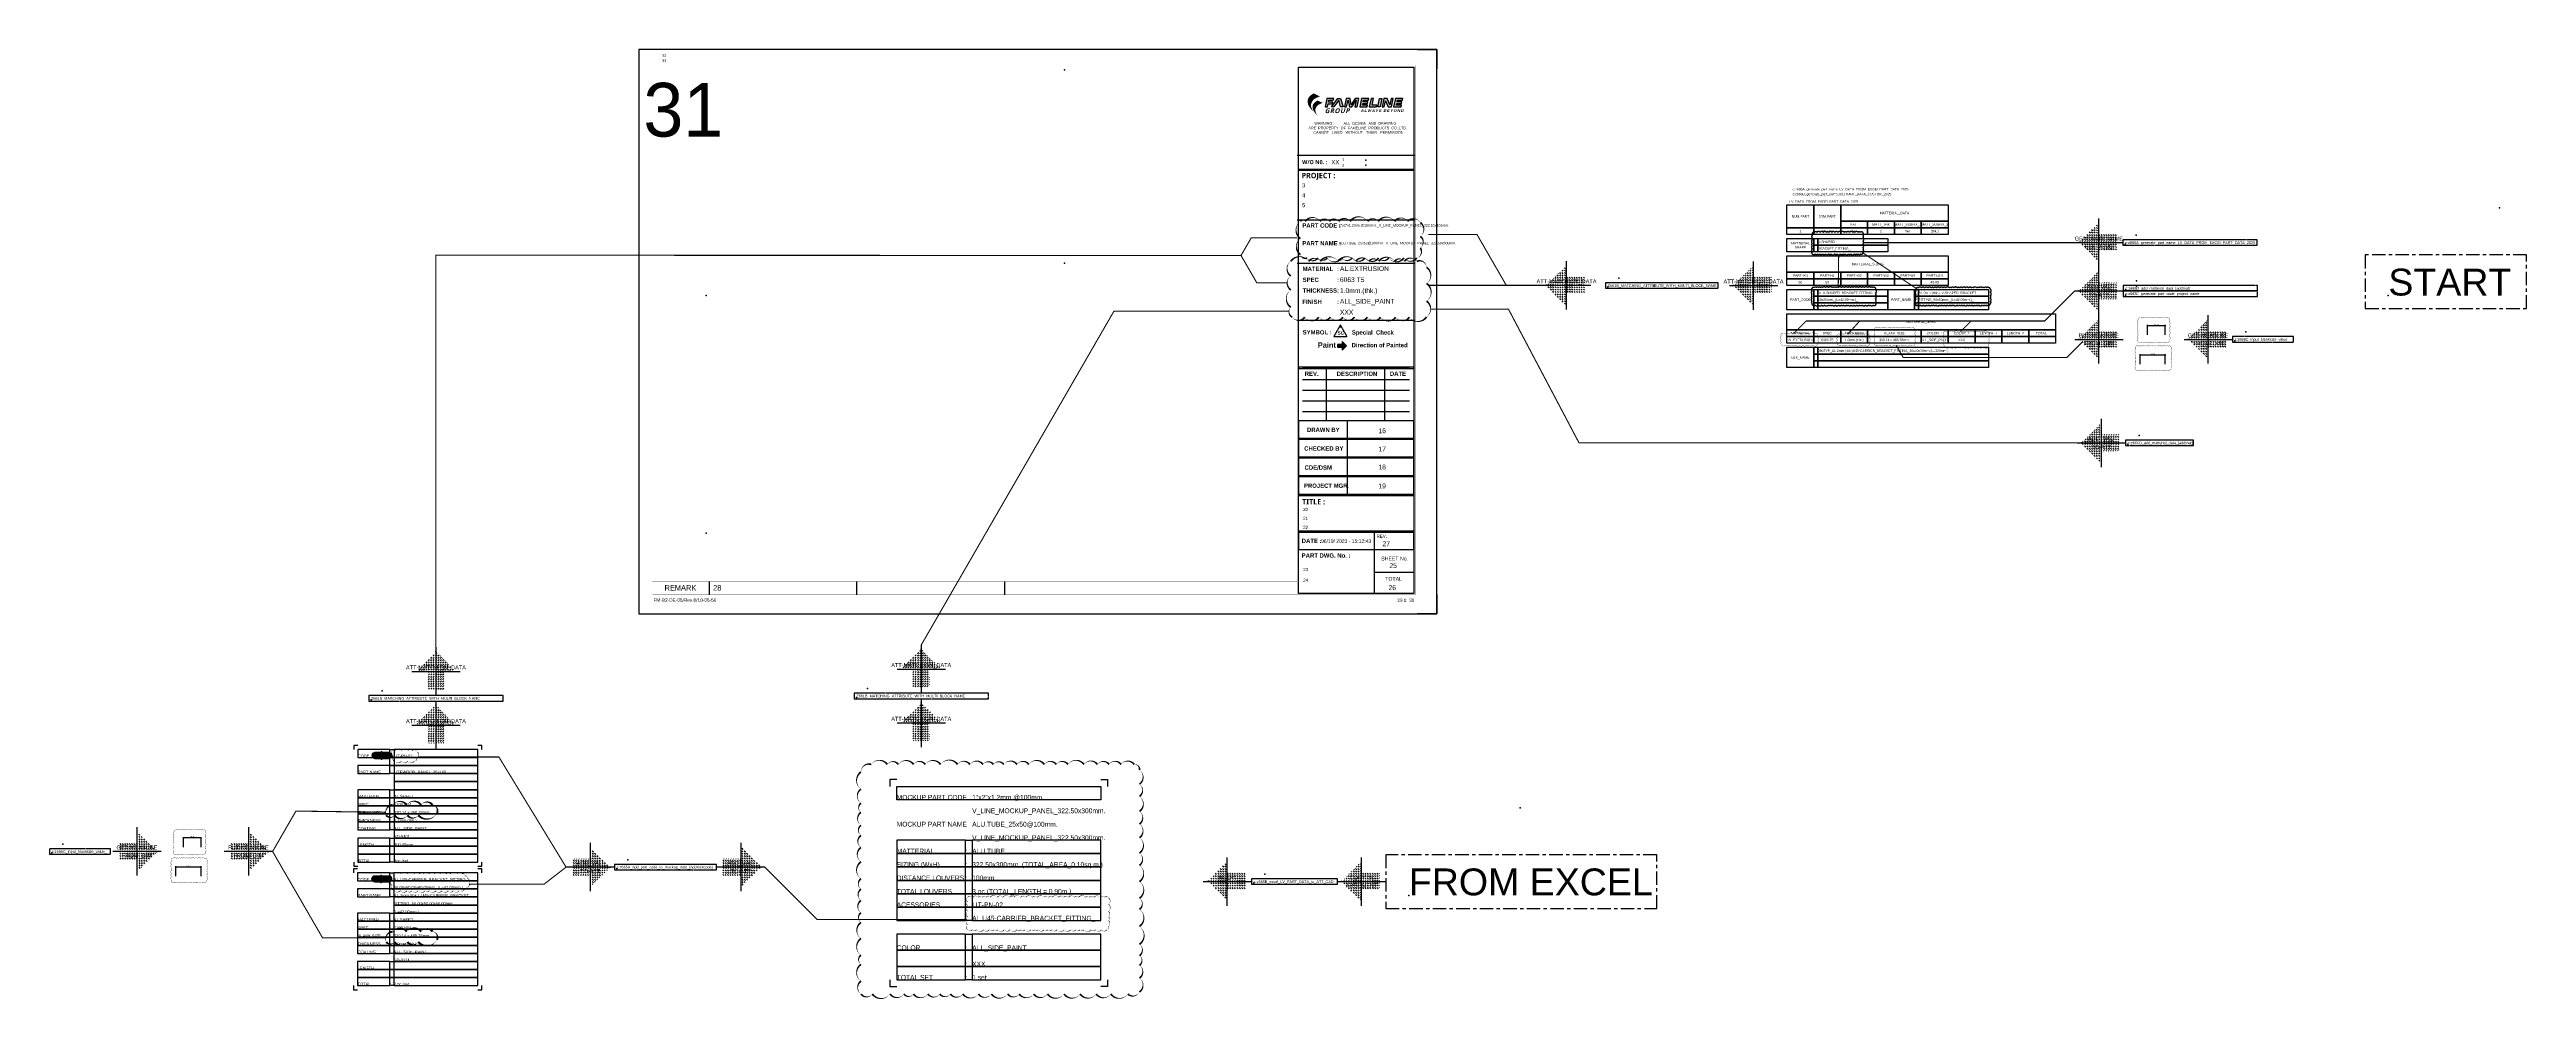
# Model space of a CAD drawing. Header units: millimetres. Extents: x -244126 to 368105, y -173968 to 259060.
# Drawn here: x 226780 to 272883, y 220368 to 238047 of the extents above; entities that cross this region are included whole.
import ezdxf
from ezdxf.enums import TextEntityAlignment as Align
from ezdxf.lldxf.tags import DXFTag

# ---------------------------------------------------------------- set-up
doc = ezdxf.new("R2010")
doc.units = ezdxf.units.MM
doc.header["$MEASUREMENT"] = 0
for name, pattern in [('005_GG_TA_LINE', [13.75, 5, -1.25, 1.25, -1.25, 5]), ('ACAD_ISO04W100', [30, 24, -3, 0, -3]), ('BORDER2', [22.225, 6.35, -3.175, 6.35, -3.175, 0, -3.175]), ('HIDDEN', [9.525, 6.35, -3.175]), ('TA_GL_000.00010', [0.000275, 0.0001, -2.5e-05, 2.5e-05, -2.5e-05, 0.0001])]:
    doc.linetypes.add(name, pattern=pattern)
for name, color, linetype in [('000 - D I M', 6, 'Continuous'), ('000 - D I M 0.25', 6, 'Continuous'), ('000 - H A T C H', 8, 'Continuous'), ('000 - L I N E 0.1', 1, 'Continuous'), ('000 - SYMBOL CON', 1, 'Continuous'), ('000 - T E X T', 4, 'Continuous'), ('000 - TITLEBLOCK', 4, 'Continuous'), ('001 - ASCESSORIES', 1, 'Continuous'), ('002 - STRUCTURAL STEEL', 4, 'Continuous'), ('A04_TUBE SERIES', 7, 'Continuous'), ('FL-Support ii', 5, 'Continuous'), ('T E X T', 4, 'Continuous')]:
    doc.layers.add(name, color=color, linetype=linetype)
doc.styles.add('BROWALLIA', font='BrowalliaUPC.ttf')
doc.styles.add('century gothic111111', font='CordiaUPC.ttf')
doc.styles.add('Cetury Gothic', font='GOTHIC.TTF')
doc.styles.add('CORDIA', font='cordia.shx')
doc.styles.add('MtXpl_BrowalliaUPC', font='BrowalliaUPC.ttf')
doc.styles.add('MtXpl_Century_Gothic', font='GOTHICB.TTF')
doc.styles.add('MtXpl_Malgun_Gothic', font='malgunbd.ttf')
doc.styles.get("Standard").update_dxf_attribs({"font": 'arial.ttf'})
doc.styles.add('TA', font='Cordia New.ttf', dxfattribs={"height": 4.5})
tags = doc.linetypes.add('000-ADD-ATT', pattern='A,0.5,-0.3,["ADD-ATT",Standard,S=0.1,R=0,X=-0.2,Y=-0.05],-0.5', length=1.3).pattern_tags.tags
tags[6] = DXFTag(74, 10)
tags = doc.linetypes.add('000-MATCHATT', pattern='A,0.5,-0.3,["MATCHATT",Standard,S=0.1,R=0,X=-0.3,Y=-0.05],-0.5', length=1.3).pattern_tags.tags
tags[6] = DXFTag(74, 10)
tags = doc.linetypes.add('000-TRAN-ATT', pattern='A,0.5,-0.3,["TRAN-ATT",Standard,S=0.1,R=0,X=-0.3,Y=-0.05],-0.5', length=1.3).pattern_tags.tags
tags[6] = DXFTag(74, 10)
doc.dimstyles.new('DIM E-E', dxfattribs={"dimscale": 2, "dimtxt": 0.18, "dimasz": 0.1, "dimexe": 0.1, "dimexo": 0.1, "dimgap": 0.09, "dimtad": 1, "dimtoh": 1, "dimzin": 0, "dimdsep": 46, "dimtxsty": 'CORDIA', "dimblk": 'OBLIQUE', "dimcen": 0.1, "dimdle": 0.1, "dimclrd": 40, "dimclre": 140, "dimclrt": 3, "dimadec": 0, "dimazin": 0, "dimtfac": 1, "dimtix": 1, "dimtmove": 2, "dimatfit": 3, "dimfxl": 1, "dimtolj": 1, "dimtzin": 0, "dimarcsym": 0})

# ---------------------------------------------------------------- blocks, each defined once
blk = doc.blocks.new('*U3044')
at = {"layer": '002 - STRUCTURAL STEEL', "color": 0, "linetype": 'ByBlock'}
blk.add_lwpolyline([(0, 17), (20, 17), (20, 0), (0, 0)], close=True, dxfattribs=at)
blk = doc.blocks.new('*U4914')
at = {"layer": '002 - STRUCTURAL STEEL', "color": 0, "linetype": 'ByBlock'}
blk.add_lwpolyline([(0, 5), (20, 5), (20, 0), (0, 0)], close=True, dxfattribs=at)
blk = doc.blocks.new('*U72')
at = {"layer": '002 - STRUCTURAL STEEL', "color": 0, "linetype": 'ByBlock'}
blk.add_lwpolyline([(0, 12), (80, 12), (80, 0), (0, 0)], close=True, dxfattribs=at)
blk = doc.blocks.new('*U70')
at = {"layer": '002 - STRUCTURAL STEEL', "color": 0, "linetype": 'ByBlock'}
blk.add_lwpolyline([(0, 10), (20, 10), (20, 0), (0, 0)], close=True, dxfattribs=at)
blk = doc.blocks.new('*U71')
at = {"layer": '002 - STRUCTURAL STEEL', "color": 0, "linetype": 'ByBlock'}
blk.add_lwpolyline([(0, 12), (120, 12), (120, 0), (0, 0)], close=True, dxfattribs=at)
blk = doc.blocks.new('*U73')
at = {"layer": '002 - STRUCTURAL STEEL', "color": 0, "linetype": 'ByBlock'}
blk.add_lwpolyline([(0, 15), (20, 15), (20, 0), (0, 0)], close=True, dxfattribs=at)
blk = doc.blocks.new('*U68')
at = {"layer": '002 - STRUCTURAL STEEL', "color": 0, "linetype": 'ByBlock'}
blk.add_lwpolyline([(0, 5), (52, 5), (52, 0), (0, 0)], close=True, dxfattribs=at)
blk = doc.blocks.new('*U69')
at = {"layer": '002 - STRUCTURAL STEEL', "color": 0, "linetype": 'ByBlock'}
blk.add_lwpolyline([(0, 5), (3, 5), (3, 0), (0, 0)], close=True, dxfattribs=at)
blk = doc.blocks.new('*U74')
at = {"layer": '002 - STRUCTURAL STEEL', "color": 0, "linetype": 'ByBlock'}
blk.add_lwpolyline([(0, 5), (127, 5), (127, 0), (0, 0)], close=True, dxfattribs=at)
blk = doc.blocks.new('*U175')
at = {"layer": '002 - STRUCTURAL STEEL', "color": 0, "linetype": 'ByBlock'}
blk.add_lwpolyline([(0, 12), (200, 12), (200, 0), (0, 0)], close=True, dxfattribs=at)
blk = doc.blocks.new('*U4913')
at = {"layer": '002 - STRUCTURAL STEEL', "color": 0, "linetype": 'ByBlock'}
blk.add_lwpolyline([(0, 5), (40, 5), (40, 0), (0, 0)], close=True, dxfattribs=at)
blk = doc.blocks.new('LV_DATA_FROM_EXCEl_PART_DATA_2025')
at = {"color": 0}
for name, p in [('*U3044', (0, -17)), ('*U3044', (20, -17)), ('*U72', (40, -12)), ('*U4914', (0, -22)), ('*U4914', (20, -22)), ('*U4914', (40, -17)), ('*U4914', (40, -22)), ('*U4914', (60, -17)), ('*U4914', (60, -22)), ('*U4914', (80, -17)), ('*U4914', (80, -22)), ('*U4914', (100, -17)), ('*U4914', (100, -22)), ('*U70', (0, -35)), ('*U69', (20, -30)), ('*U69', (20, -35)), ('*U68', (23, -30)), ('*U68', (23, -35)), ('*U71', (0, -50)), ('*U4914', (0, -55)), ('*U4914', (0, -60)), ('*U4914', (20, -55)), ('*U4914', (20, -60)), ('*U4914', (40, -55)), ('*U4914', (40, -60)), ('*U4914', (60, -55)), ('*U4914', (60, -60)), ('*U4914', (80, -55)), ('*U4914', (80, -60)), ('*U4914', (100, -55)), ('*U4914', (100, -60)), ('*U73', (0, -78)), ('*U69', (20, -68)), ('*U69', (20, -73)), ('*U69', (20, -78)), ('*U68', (23, -68)), ('*U68', (23, -73)), ('*U68', (23, -78)), ('*U73', (75, -78)), ('*U69', (95, -68)), ('*U69', (95, -73)), ('*U69', (95, -78)), ('*U68', (98, -68)), ('*U68', (98, -73)), ('*U68', (98, -78)), ('*U175', (0, -93)), ('*U4914', (0, -98)), ('*U4914', (0, -103)), ('*U73', (0, -121)), ('*U4914', (20, -98)), ('*U4914', (20, -103)), ('*U69', (20, -111)), ('*U74', (23, -111)), ('*U4914', (40, -98)), ('*U4914', (40, -103)), ('*U4913', (60, -98)), ('*U4913', (60, -103)), ('*U4914', (100, -98)), ('*U4914', (100, -103)), ('*U4914', (120, -98)), ('*U4914', (120, -103)), ('*U4914', (140, -98)), ('*U4914', (140, -103)), ('*U4914', (160, -98)), ('*U4914', (160, -103)), ('*U4914', (180, -98)), ('*U4914', (180, -103)), ('*U69', (20, -116)), ('*U69', (20, -121)), ('*U74', (23, -116)), ('*U74', (23, -121))]:
    blk.add_blockref(name, p, dxfattribs=at)
at = {"color": 0, "style": 'TA'}
for s, p in [('NUM.PART', (10, -8.5)), ('SYM.PART', (30, -8.5)), ('MATT', (50, -14.5)), ('MATT_THK', (70, -14.5)), ('MATTERIAL_DATA', (80, -6)), ('MATT_SUBFIX_1', (90, -14.5)), ('MATT_SUBFIX_2', (110, -14.5)), ('MATTERIAL', (10, -28.5)), ('SHAPE', (10, -31.5)), ('PART-W1', (10, -52.5)), ('PART-H1', (30, -52.5)), ('PART-W2', (50, -52.5)), ('MATTERIAL_SIZING', (60, -44)), ('PART-W3', (70, -52.5)), ('PART-W4', (90, -52.5)), ('PART-LEN', (110, -52.5)), ('PART_CODE', (10, -70.5)), ('PART_NAME', (85, -70.5)), ('MATTERIAL_SPEC', (100, -87)), ('MATTERIAL', (10, -95.5)), ('SPEC', (30, -95.5)), ('THICKNESS', (50, -95.5)), ('BLANK_SIZE', (80, -95.5)), ('COLOR_1', (110, -95.5)), ('COLOR_2', (130, -95.5)), ('LENGTH_1', (150, -95.5)), ('LENGTH_2', (170, -95.5)), ('TOTAL_', (190, -95.5)), ('BLK_NAME', (10, -113.5))]:
    blk.add_text(s, height=1.8, dxfattribs=at).set_placement(p, align=Align.MIDDLE_CENTER)
at = {"color": 3, "char_height": 1.8, "attachment_point": 1, "style": 'TA'}
for s, insert, width in [('LV_DATA_FROM_EXCEl_PART_DATA_2025', (1.7, 3.4), 51.735), ('c:z666A_generate_part_name_LV_DATA_FROM_EXCEl_PART_DATA_2025', (4.2, 12.6), 88.691), ('c:z666B_generate_part_name_001-PART_DATA_CUSTOM_2025', (4.2, 9), 76.371)]:
    blk.add_mtext(s, dxfattribs=dict(at, insert=insert, width=width))
at = {"color": 0, "style": 'TA'}
for tag, p in [('NUM.PART_VALUE', (10, -19.5)), ('NO.CODE', (30, -19.5)), ('MATT_VALUE', (50, -19.5)), ('MATT_THK_VALUE', (70, -19.5)), ('MATT_SUBFIX_1_VALUE', (90, -19.5)), ('MATT_SUBFIX_2_VALUE', (110, -19.5)), ('PART-W1_VALUE', (10, -57.5)), ('PART-H1_VALUE', (30, -57.5)), ('PART-W2_VALUE', (50, -57.5)), ('PART-W3_VALUE', (70, -57.5)), ('PART-W4_VALUE', (90, -57.5)), ('PART-LEN_VALUE', (110, -57.5))]:
    blk.add_attdef(tag, text='', height=1.8, dxfattribs=at).set_placement(p, align=Align.MIDDLE_CENTER)
for tag, p in [('MATTERIAL_SHPAE_VALUE_1', (23, -27.5)), ('MATTERIAL_SHPAE_VALUE_2', (23, -32.5)), ('CODE_VALUE_1', (23, -65.5)), ('CODE_VALUE_2', (23, -70.5)), ('PART_NAME_VALUE_1', (98, -65.5)), ('PART_NAME_VALUE_2', (98, -70.5)), ('PART_NAME_VALUE_3', (98, -75.5)), ('BLK_NAME_VAL_VALUE', (23, -108.5))]:
    blk.add_attdef(tag, text='', height=1.8, dxfattribs=at).set_placement(p, align=Align.MIDDLE_LEFT)
at = {"style": 'TA'}
for tag, p in [('MATTERIAL_VALUE_1', (10, -100.5)), ('SPEC_VALUE', (30, -100.5)), ('THICKNESS_VALUE', (50, -100.5)), ('BLANK_SIZE_VALUE', (80, -100.5)), ('COATING_VALUE_1', (110, -100.5)), ('COATING_VALUE_2', (130, -100.5)), ('LENGTH_VALUE', (150, -100.5)), ('LENGTH_VALUE_2', (170, -100.5)), ('TOTAL__VALUE', (190, -100.5))]:
    blk.add_attdef(tag, text='', height=1.8, dxfattribs=at).set_placement(p, align=Align.MIDDLE_CENTER)
blk = doc.blocks.new('*U4709')
at = {"layer": '000 - H A T C H'}
h = blk.add_hatch(dxfattribs=at)
h.set_pattern_fill('DASH', color=8, scale=250, angle=135)
h.paths.add_polyline_path([(-20, 154), (-20, 354), (-373, 0), (-20, -354), (-20, -154), (335, -154), (335, 154)])
at = {"color": 250}
for p, q in [((-450, 0), (450, 0)), ((0, -450), (0, 450))]:
    blk.add_line(p, q, dxfattribs=at)
at = {"color": 3}
blk.add_point((-373, 0), dxfattribs=at)
at = {"color": 0, "style": 'TA'}
for tag, p in [('TAG1', (0, 75)), ('TAG2', (0, -75))]:
    blk.add_attdef(tag, text='', height=75, dxfattribs=at).set_placement(p, align=Align.MIDDLE_CENTER)
blk = doc.blocks.new('*U4704')
at = {"color": 0, "linetype": '005_GG_TA_LINE'}
blk.add_lwpolyline([(0, 0), (500, 0), (500, 20), (0, 20)], close=True, dxfattribs=at)
for p in [(8.6, 4.9), (50, 37.5)]:
    blk.add_point(p, dxfattribs=at)
blk.add_attdef('NAMEBLK', (8.6, 4.9), '', height=10, dxfattribs=at)
blk = doc.blocks.new('*U4714')
at = {"layer": '000 - H A T C H'}
h = blk.add_hatch(dxfattribs=at)
h.set_pattern_fill('DASH', color=8, scale=250, angle=135)
h.paths.add_polyline_path([(-20, 154), (-20, 354), (-373, 0), (-20, -354), (-20, -154), (335, -154), (335, 154)])
at = {"color": 250}
for p, q in [((-450, 0), (450, 0)), ((0, -450), (0, 450))]:
    blk.add_line(p, q, dxfattribs=at)
at = {"color": 3}
blk.add_point((-373, 0), dxfattribs=at)
at = {"color": 0, "style": 'TA'}
for tag, p in [('TAG1', (0, 75)), ('TAG2', (0, -75))]:
    blk.add_attdef(tag, text='', height=75, dxfattribs=at).set_placement(p, align=Align.MIDDLE_CENTER)
blk = doc.blocks.new('_Oblique')
at = {"color": 0, "linetype": 'ByBlock', "lineweight": -2}
blk.add_line((-0.5, -0.5), (0.5, 0.5), dxfattribs=at)
blk = doc.blocks.new('*D4768')
at = {"layer": '000 - D I M', "color": 40, "lineweight": -2, "transparency": 16777216}
blk.add_line((265820, 232912), (266170, 232912), dxfattribs=at)
at = {"layer": '000 - D I M', "color": 140, "linetype": 'ACAD_ISO04W100', "lineweight": -2, "transparency": 16777216}
for p, q in [((265830, 232736), (265830, 232922)), ((266160, 232736), (266160, 232922))]:
    blk.add_line(p, q, dxfattribs=at)
at = {"layer": 'Defpoints', "color": 0, "transparency": 16777216}
for p in [(266160, 232912), (265830, 232726), (266160, 232726)]:
    blk.add_point(p, dxfattribs=at)
at = {"layer": '000 - D I M', "color": 40, "lineweight": -2, "transparency": 16777216, "xscale": 10, "yscale": 10, "zscale": 10, "rotation": 180}
blk.add_blockref('_Oblique', (265830, 232912), dxfattribs=at)
at = {"layer": '000 - D I M', "color": 40, "lineweight": -2, "transparency": 16777216, "xscale": 10, "yscale": 10, "zscale": 10}
blk.add_blockref('_Oblique', (266160, 232912), dxfattribs=at)
at = {"layer": '000 - D I M', "color": 3, "transparency": 16777216, "insert": (265995, 232930), "char_height": 18, "attachment_point": 5, "style": 'CORDIA'}
blk.add_mtext('\\A1;330.14', dxfattribs=at)
blk = doc.blocks.new('*D4769')
at = {"layer": '000 - D I M', "color": 40, "lineweight": -2, "transparency": 16777216}
blk.add_line((265681, 232367), (266170, 232367), dxfattribs=at)
at = {"layer": '000 - D I M', "color": 140, "linetype": 'ACAD_ISO04W100', "lineweight": -2, "transparency": 16777216}
for p, q in [((265691, 232192), (265691, 232377)), ((266160, 232192), (266160, 232377))]:
    blk.add_line(p, q, dxfattribs=at)
at = {"layer": 'Defpoints', "color": 0, "transparency": 16777216}
for p in [(266160, 232367), (265691, 232182), (266160, 232182)]:
    blk.add_point(p, dxfattribs=at)
at = {"layer": '000 - D I M', "color": 40, "lineweight": -2, "transparency": 16777216, "xscale": 10, "yscale": 10, "zscale": 10, "rotation": 180}
blk.add_blockref('_Oblique', (265691, 232367), dxfattribs=at)
at = {"layer": '000 - D I M', "color": 40, "lineweight": -2, "transparency": 16777216, "xscale": 10, "yscale": 10, "zscale": 10}
blk.add_blockref('_Oblique', (266160, 232367), dxfattribs=at)
at = {"layer": '000 - D I M', "color": 3, "transparency": 16777216, "insert": (265925, 232385), "char_height": 18, "attachment_point": 5, "style": 'CORDIA'}
blk.add_mtext('\\A1;468.78', dxfattribs=at)
blk = doc.blocks.new('*U4716')
at = {"color": 0, "linetype": '005_GG_TA_LINE'}
blk.add_lwpolyline([(0, 0), (227, 0), (227, 20), (0, 20)], close=True, dxfattribs=at)
for p in [(8.6, 4.9), (50, 37.5)]:
    blk.add_point(p, dxfattribs=at)
blk.add_attdef('NAMEBLK', (8.6, 4.9), '', height=10, dxfattribs=at)
blk = doc.blocks.new('*U4705')
at = {"layer": 'Defpoints', "color": 250}
for points in [[(0, 2.5), (-2.5, 2.5), (-2.5, 0)], [(76, 2.5), (78.5, 2.5), (78.5, 0)], [(-2.5, -72), (-2.5, -74.5), (0, -74.5)], [(78.5, -72), (78.5, -74.5), (76, -74.5)]]:
    blk.add_lwpolyline(points, dxfattribs=at)
for points in [[(0, 0), (76, 0), (76, -5), (0, -5)], [(0, -25), (25.6, -25), (25.6, -20), (0, -20)], [(0, -30), (25.6, -30), (25.6, -25), (0, -25)], [(25.6, -20), (28.1, -20), (28.1, -25), (25.6, -25)], [(25.6, -25), (28.1, -25), (28.1, -30), (25.6, -30)], [(28.1, -25), (76, -25), (76, -20), (28.1, -20)], [(28.1, -30), (76, -30), (76, -25), (28.1, -25)], [(0, -35), (25.6, -35), (25.6, -30), (0, -30)], [(0, -40), (25.6, -40), (25.6, -35), (0, -35)], [(25.6, -30), (28.1, -30), (28.1, -35), (25.6, -35)], [(25.6, -35), (28.1, -35), (28.1, -40), (25.6, -40)], [(28.1, -35), (76, -35), (76, -30), (28.1, -30)], [(28.1, -40), (76, -40), (76, -35), (28.1, -35)], [(0, -45), (25.6, -45), (25.6, -40), (0, -40)], [(0, -50), (25.6, -50), (25.6, -45), (0, -45)], [(25.6, -40), (28.1, -40), (28.1, -45), (25.6, -45)], [(25.6, -45), (28.1, -45), (28.1, -50), (25.6, -50)], [(28.1, -45), (76, -45), (76, -40), (28.1, -40)], [(28.1, -50), (76, -50), (76, -45), (28.1, -45)], [(0, -61), (25.6, -61), (25.6, -55), (0, -55)], [(25.6, -55), (28.1, -55), (28.1, -61), (25.6, -61)], [(28.1, -61), (76, -61), (76, -55), (28.1, -55)], [(0, -67), (25.6, -67), (25.6, -61), (0, -61)], [(25.6, -61), (28.1, -61), (28.1, -67), (25.6, -67)], [(28.1, -67), (76, -67), (76, -61), (28.1, -61)], [(0, -72), (25.6, -72), (25.6, -67), (0, -67)], [(25.6, -67), (28.1, -67), (28.1, -72), (25.6, -72)], [(28.1, -72), (76, -72), (76, -67), (28.1, -67)]]:
    blk.add_lwpolyline(points, close=True, dxfattribs=at)
at = {"layer": '000 - T E X T', "linetype": 'BORDER2', "style": 'TA'}
for s, p in [('MOCKUP PART CODE', (0, -5)), ('MOCKUP PART NAME', (0, -15)), ('MATTERIAL', (0, -25)), (':', (25.6, -25)), ('SIZING (WxH)', (0, -30)), ('DISTANCE LOUVERS', (0, -35)), (':', (25.6, -30)), (':', (25.6, -35)), ('ACESSORIES', (0, -45)), ('TOTAL LOUVERS', (0, -40)), (':', (25.6, -45)), (':', (25.6, -61)), ('TOTAL SET', (0, -72)), (':', (25.6, -67)), (':', (25.6, -72))]:
    blk.add_text(s, height=1.8, dxfattribs=at).set_placement(p)
blk.add_text('COLOR', height=1.8, dxfattribs=at).set_placement((0, -60.1), align=Align.MIDDLE_LEFT)
at = {"layer": '000 - T E X T', "style": 'TA'}
for tag, p in [('CODE_VALUE_1', (28.1, -5)), ('CODE_VALUE_2', (28.1, -10)), ('PART_NAME_VALUE_1', (28.1, -15)), ('PART_NAME_VALUE_2', (28.1, -20)), ('MATTERIAL_VALUE', (28.1, -25)), ('SIZING_VALUE', (28.1, -30)), ('DISTANCE_LOUVERS_VALUE', (28.1, -35)), ('ACESSORIES_VALUE1', (28.1, -45)), ('TOTAL_LOUVERS_VALUE1', (28.1, -40)), ('ACESSORIES_VALUE2', (28.1, -50)), ('COATING_VALUE_1', (28.1, -61)), ('TOTAL_SET_VALUE', (28.1, -72)), ('COATING_VALUE_2', (28.1, -67))]:
    blk.add_attdef(tag, p, '', height=1.8, dxfattribs=at)
blk = doc.blocks.new('*U4700')
at = {"color": 0, "linetype": '005_GG_TA_LINE'}
blk.add_lwpolyline([(0, 0), (500, 0), (500, 20), (0, 20)], close=True, dxfattribs=at)
for p in [(8.6, 4.9), (50, 37.5)]:
    blk.add_point(p, dxfattribs=at)
blk.add_attdef('NAMEBLK', (8.6, 4.9), '', height=10, dxfattribs=at)
blk = doc.blocks.new('*U4713')
at = {"layer": '000 - H A T C H'}
h = blk.add_hatch(dxfattribs=at)
h.set_pattern_fill('DASH', color=8, scale=250, angle=45)
h.paths.add_polyline_path([(154, 20), (354, 20), (0, 373), (-354, 20), (-154, 20), (-154, -335), (154, -335)])
at = {"color": 250}
for p, q in [((-450, 0), (450, 0)), ((0, 450), (0, -450))]:
    blk.add_line(p, q, dxfattribs=at)
at = {"color": 3}
blk.add_point((0, 373), dxfattribs=at)
at = {"color": 0, "style": 'TA'}
for tag, p in [('TAG1', (0, 75)), ('TAG2', (0, -75))]:
    blk.add_attdef(tag, text='', height=75, dxfattribs=at).set_placement(p, align=Align.MIDDLE_CENTER)
blk = doc.blocks.new('A$Cfd196da9')
at = {"color": 0, "linetype": 'ByBlock', "const_width": 0.1}
blk.add_lwpolyline([(-143.5, -98), (96.5, -98), (96.5, 99), (-143.5, 99)], close=True, dxfattribs=at)
blk = doc.blocks.new('NEW LOGO FAMELINE')
h = blk.add_hatch(color=3)
h.dxf.hatch_style = 1
h.set_gradient(color1=(51, 51, 51), color2=(132, 132, 132), tint=1, name='INVHEMISPHERICAL')
edge = h.paths.add_edge_path()
edge.add_spline(control_points=[(167, -151.3), (166.2, -150.2), (164.6, -148), (161.9, -143.2), (159.3, -137.4), (158.4, -130.6), (159.4, -124.4), (161.9, -118.6), (166.8, -112.3), (175.3, -106.8), (182.7, -104.2), (186.7, -102.7)], knot_values=[0, 0, 0, 0, 3.999368, 8.221458, 16.423435, 22.935826, 28.683381, 35.030362, 41.70231, 52.106571, 65.045306, 65.045306, 65.045306, 65.045306], degree=3, periodic=0)
edge.add_line((186.7, -102.7), (167.5, -93.5))
edge.add_spline(control_points=[(167.5, -93.5), (165.3, -94.5), (160.7, -96.8), (154.8, -101.7), (150.3, -107.6), (148, -114.3), (147.8, -121.1), (149.6, -128.8), (153.3, -135.6), (157.9, -141.6), (162.1, -146.7), (165.3, -149.7), (167, -151.3)], knot_values=[0, 0, 0, 0, 7.114643, 15.455222, 22.761373, 29.246418, 36.248595, 42.954952, 52.716962, 59.173886, 65.493194, 72.469008, 72.469008, 72.469008, 72.469008], degree=3, periodic=0)
edge = h.paths.add_edge_path(flags=16)
edge.add_spline(control_points=[(174.4, -106.3), (174.1, -106.2), (172.5, -105.6), (168.6, -105.4), (162.7, -105.8), (156.2, -106.9), (152.6, -109.1), (151, -110.1)], knot_values=[0, 0, 0, 0, 1.056476, 5.025479, 11.599149, 18.811417, 24.352285, 24.352285, 24.352285, 24.352285], degree=3, periodic=0)
edge.add_spline(control_points=[(151, -110.1), (151.1, -109.8), (151.2, -109.5), (151.8, -108.3), (152.4, -107.3), (153.9, -105.1), (154.9, -104), (157.1, -101.7), (158.4, -100.5), (160.4, -99), (161.1, -98.5), (162.6, -97.6), (163.3, -97.1), (164.9, -96.2), (165.8, -95.8), (167, -95.2), (167.2, -95.1), (167.5, -95)], knot_values=[0.636744, 0.636744, 0.636744, 0.636744, 1.528083, 1.528083, 5.150301, 5.150301, 9.845601, 9.845601, 15.15015, 15.15015, 17.802424, 17.802424, 20.454698, 20.454698, 23.491903, 23.491903, 24.373762, 24.373762, 24.373762, 24.373762], degree=3, periodic=0)
edge.add_line((167.5, -95), (183.3, -102.6))
edge.add_spline(control_points=[(183.3, -102.6), (182.4, -102.9), (181.5, -103.2), (178.6, -104.4), (176.5, -105.2), (174.4, -106.3)], knot_values=[3.151221, 3.151221, 3.151221, 3.151221, 5.963358, 5.963358, 12.618488, 12.618488, 12.618488, 12.618488], degree=3, periodic=0)
h = blk.add_hatch(color=253)
h.dxf.hatch_style = 1
edge = h.paths.add_edge_path()
edge.add_spline(control_points=[(167.5, -95), (167.2, -95.1), (167, -95.2), (165.8, -95.8), (164.9, -96.2), (163.3, -97.1), (162.6, -97.6), (161.1, -98.5), (160.4, -99), (158.4, -100.5), (157.1, -101.7), (154.9, -104), (153.9, -105.1), (152.4, -107.3), (151.8, -108.3), (151.2, -109.5), (151.1, -109.8), (151, -110.1)], knot_values=[0.636744, 0.636744, 0.636744, 0.636744, 1.518603, 1.518603, 4.555808, 4.555808, 7.208082, 7.208082, 9.860357, 9.860357, 15.164905, 15.164905, 19.860205, 19.860205, 23.482423, 23.482423, 24.373762, 24.373762, 24.373762, 24.373762], degree=3, periodic=0)
edge.add_spline(control_points=[(151, -110.1), (152.6, -109.1), (156.2, -106.9), (162.7, -105.8), (168.6, -105.4), (172.5, -105.6), (174.1, -106.2), (174.4, -106.3)], knot_values=[0, 0, 0, 0, 5.540868, 12.753135, 19.326806, 23.295809, 24.352285, 24.352285, 24.352285, 24.352285], degree=3, periodic=0)
edge.add_spline(control_points=[(174.4, -106.3), (176.5, -105.2), (178.6, -104.4), (181.5, -103.2), (182.4, -102.9), (183.3, -102.6)], knot_values=[3.151221, 3.151221, 3.151221, 3.151221, 9.806351, 9.806351, 12.618488, 12.618488, 12.618488, 12.618488], degree=3, periodic=0)
edge.add_line((183.3, -102.6), (167.5, -95))
edge = h.paths.add_edge_path()
edge.add_spline(control_points=[(179.5, -116.8), (179.3, -116.9), (179.1, -117), (178.1, -117.4), (177.4, -117.8), (176, -118.5), (175.4, -118.9), (174.3, -119.6), (173.7, -120), (172, -121.3), (171, -122.3), (169.1, -124.2), (168.3, -125.1), (167.1, -126.9), (166.6, -127.7), (166.1, -128.8), (166, -129), (165.9, -129.2)], knot_values=[0.636744, 0.636744, 0.636744, 0.636744, 1.518603, 1.518603, 4.555808, 4.555808, 7.208082, 7.208082, 9.860357, 9.860357, 15.164905, 15.164905, 19.860205, 19.860205, 23.482423, 23.482423, 24.373762, 24.373762, 24.373762, 24.373762], degree=3, periodic=0)
edge.add_spline(control_points=[(165.9, -129.2), (166.3, -129), (166.6, -128.7), (167, -128.5)], knot_values=[0, 0, 0, 0, 1.522018, 1.522018, 1.522018, 1.522018], degree=3, periodic=0)
edge.add_spline(control_points=[(167, -128.5), (167.7, -128.1), (168.5, -127.7), (169.2, -127.3)], knot_values=[1.522018, 1.522018, 1.522018, 1.522018, 4.566053, 4.566053, 4.566053, 4.566053], degree=3, periodic=0)
edge.add_spline(control_points=[(169.2, -127.3), (169.5, -127.2), (170.2, -126.9), (171, -126.6), (171.6, -126.5)], knot_values=[4.566053, 4.566053, 4.566053, 4.566053, 5.540868, 7.610089, 7.610089, 7.610089, 7.610089], degree=3, periodic=0)
edge.add_spline(control_points=[(171.6, -126.5), (172.4, -126.3), (173.2, -126.1), (174, -126)], knot_values=[7.610089, 7.610089, 7.610089, 7.610089, 10.654125, 10.654125, 10.654125, 10.654125], degree=3, periodic=0)
edge.add_spline(control_points=[(174, -126), (174.6, -125.9), (175.8, -125.7), (177.1, -125.6), (177.8, -125.5)], knot_values=[10.654125, 10.654125, 10.654125, 10.654125, 12.753135, 15.220178, 15.220178, 15.220178, 15.220178], degree=3, periodic=0)
edge.add_spline(control_points=[(177.8, -125.5), (178.9, -125.5), (180.1, -125.4), (181.4, -125.4), (181.5, -125.4)], knot_values=[15.220178, 15.220178, 15.220178, 15.220178, 19.326806, 19.786231, 19.786231, 19.786231, 19.786231], degree=3, periodic=0)
edge.add_spline(control_points=[(181.5, -125.4), (182.1, -125.5), (182.8, -125.5), (183.4, -125.6)], knot_values=[19.786231, 19.786231, 19.786231, 19.786231, 22.069258, 22.069258, 22.069258, 22.069258], degree=3, periodic=0)
edge.add_spline(control_points=[(183.4, -125.6), (183.7, -125.6), (184.1, -125.7), (184.5, -125.8), (184.6, -125.9)], knot_values=[22.069258, 22.069258, 22.069258, 22.069258, 23.295809, 23.591276, 23.591276, 23.591276, 23.591276], degree=3, periodic=0)
edge.add_spline(control_points=[(184.6, -125.9), (184.8, -125.9), (185, -126), (185.2, -126.1)], knot_values=[23.591276, 23.591276, 23.591276, 23.591276, 24.352285, 24.352285, 24.352285, 24.352285], degree=3, periodic=0)
edge.add_spline(control_points=[(185.2, -126.1), (186.9, -125.2), (188.6, -124.5), (191, -123.5), (191.8, -123.3), (192.5, -123)], knot_values=[3.151221, 3.151221, 3.151221, 3.151221, 9.806351, 9.806351, 12.618488, 12.618488, 12.618488, 12.618488], degree=3, periodic=0)
edge.add_line((192.5, -123), (179.5, -116.8))
h = blk.add_hatch(color=3)
h.dxf.hatch_style = 1
h.set_gradient(color1=(51, 51, 51), color2=(132, 132, 132), tint=1, name='INVHEMISPHERICAL')
edge = h.paths.add_edge_path()
edge.add_spline(control_points=[(179.1, -163.1), (178.5, -162.2), (177.2, -160.4), (174.9, -156.5), (172.8, -151.7), (172, -146), (172.8, -140.9), (174.9, -136.2), (178.9, -131), (185.9, -126.5), (192, -124.3), (195.3, -123.1)], knot_values=[0, 0, 0, 0, 3.28902, 6.761203, 13.506384, 18.862075, 23.588778, 28.808439, 34.295348, 42.851654, 53.492273, 53.492273, 53.492273, 53.492273], degree=3, periodic=0)
edge.add_line((195.3, -123.1), (179.5, -115.6))
edge.add_spline(control_points=[(179.5, -115.6), (177.7, -116.4), (173.9, -118.3), (169.1, -122.3), (165.3, -127.2), (163.4, -132.7), (163.3, -138.3), (164.8, -144.6), (167.9, -150.2), (171.6, -155.1), (175.1, -159.3), (177.7, -161.8), (179.1, -163.1)], knot_values=[0, 0, 0, 0, 5.850974, 12.71014, 18.718608, 24.051811, 29.810295, 35.325501, 43.35363, 48.663707, 53.86061, 59.597414, 59.597414, 59.597414, 59.597414], degree=3, periodic=0)
edge = h.paths.add_edge_path(flags=16)
edge.add_spline(control_points=[(171.6, -126.5), (171, -126.6), (170.2, -126.9), (169.5, -127.2), (169.2, -127.3)], knot_values=[4.566053, 4.566053, 4.566053, 4.566053, 6.635274, 7.610089, 7.610089, 7.610089, 7.610089], degree=3, periodic=0)
edge.add_spline(control_points=[(169.2, -127.3), (168.5, -127.7), (167.7, -128.1), (167, -128.5)], knot_values=[1.522018, 1.522018, 1.522018, 1.522018, 4.566053, 4.566053, 4.566053, 4.566053], degree=3, periodic=0)
edge.add_spline(control_points=[(167, -128.5), (166.6, -128.7), (166.3, -129), (165.9, -129.2)], knot_values=[0, 0, 0, 0, 1.522018, 1.522018, 1.522018, 1.522018], degree=3, periodic=0)
edge.add_spline(control_points=[(165.9, -129.2), (166, -129), (166.1, -128.8), (166.6, -127.7), (167.1, -126.9), (168.3, -125.1), (169.1, -124.2), (171, -122.3), (172, -121.3), (173.7, -120), (174.3, -119.6), (175.4, -118.9), (176, -118.5), (177.4, -117.8), (178.1, -117.4), (179.1, -117), (179.3, -116.9), (179.5, -116.8)], knot_values=[0.636744, 0.636744, 0.636744, 0.636744, 1.528083, 1.528083, 5.150301, 5.150301, 9.845601, 9.845601, 15.15015, 15.15015, 17.802424, 17.802424, 20.454698, 20.454698, 23.491903, 23.491903, 24.373762, 24.373762, 24.373762, 24.373762], degree=3, periodic=0)
edge.add_line((179.5, -116.8), (192.5, -123))
edge.add_spline(control_points=[(192.5, -123), (191.8, -123.3), (191, -123.5), (188.6, -124.5), (186.9, -125.2), (185.2, -126.1)], knot_values=[3.151221, 3.151221, 3.151221, 3.151221, 5.963358, 5.963358, 12.618488, 12.618488, 12.618488, 12.618488], degree=3, periodic=0)
edge.add_spline(control_points=[(185.2, -126.1), (185, -126), (184.8, -125.9), (184.6, -125.9)], knot_values=[23.591276, 23.591276, 23.591276, 23.591276, 24.352285, 24.352285, 24.352285, 24.352285], degree=3, periodic=0)
edge.add_spline(control_points=[(184.6, -125.9), (184.5, -125.8), (184.1, -125.7), (183.7, -125.6), (183.4, -125.6)], knot_values=[22.069258, 22.069258, 22.069258, 22.069258, 22.364725, 23.591276, 23.591276, 23.591276, 23.591276], degree=3, periodic=0)
edge.add_spline(control_points=[(183.4, -125.6), (182.8, -125.5), (182.1, -125.5), (181.5, -125.4)], knot_values=[19.786231, 19.786231, 19.786231, 19.786231, 22.069258, 22.069258, 22.069258, 22.069258], degree=3, periodic=0)
edge.add_spline(control_points=[(181.5, -125.4), (181.4, -125.4), (180.1, -125.4), (178.9, -125.5), (177.8, -125.5)], knot_values=[15.220178, 15.220178, 15.220178, 15.220178, 15.679604, 19.786231, 19.786231, 19.786231, 19.786231], degree=3, periodic=0)
edge.add_spline(control_points=[(177.8, -125.5), (177.1, -125.6), (175.8, -125.7), (174.6, -125.9), (174, -126)], knot_values=[10.654125, 10.654125, 10.654125, 10.654125, 13.121167, 15.220178, 15.220178, 15.220178, 15.220178], degree=3, periodic=0)
edge.add_spline(control_points=[(174, -126), (173.2, -126.1), (172.4, -126.3), (171.6, -126.5)], knot_values=[7.610089, 7.610089, 7.610089, 7.610089, 10.654125, 10.654125, 10.654125, 10.654125], degree=3, periodic=0)
blk = doc.blocks.new('*U1676')
h = blk.add_hatch(color=3)
h.dxf.hatch_style = 1
h.paths.add_polyline_path([(1277.2, 943.1), (1281.8, 943.1), (1283.1, 949), (1290.7, 949), (1291.4, 952.2), (1283.8, 952.2), (1284.5, 955.5), (1292.6, 955.5), (1293.3, 958.9), (1280.6, 958.9)])
h.paths.add_polyline_path([(1289.1, 943.1), (1293.7, 943.1), (1302.6, 955.9), (1305.9, 943.1), (1311.1, 943.1), (1306.2, 958.9), (1300.9, 958.9)])
h.paths.add_polyline_path([(1320.1, 956), (1322.6, 943.1), (1327.3, 943.1), (1335.3, 956), (1332.6, 943.1), (1336.8, 943.1), (1340.2, 958.9), (1333.4, 958.9), (1326, 947.1), (1323.8, 958.9), (1316.8, 958.9), (1313.4, 943.1), (1317.3, 943.1)])
h.paths.add_polyline_path([(1341.7, 943.1), (1355.3, 943.1), (1356, 946.5), (1347, 946.5), (1347.7, 949.6), (1356.2, 949.6), (1356.8, 952.7), (1348.3, 952.7), (1349, 955.5), (1358, 955.5), (1358.7, 958.9), (1345, 958.9)])
h.paths.add_polyline_path([(1359.6, 943.1), (1372.9, 943.1), (1373.7, 946.5), (1364.7, 946.5), (1367.4, 958.9), (1362.9, 958.9)])
h.paths.add_polyline_path([(1375.3, 943.1), (1379.8, 943.1), (1383.1, 958.9), (1378.7, 958.9)])
h.paths.add_polyline_path([(1383.4, 943.1), (1387.5, 943.1), (1389.9, 954.5), (1394.7, 943.1), (1400.7, 943.1), (1404.1, 958.9), (1400.1, 958.9), (1397.6, 947.3), (1392.8, 958.9), (1386.8, 958.9)])
h.paths.add_polyline_path([(1404.9, 943.1), (1418.6, 943.1), (1419.3, 946.5), (1410.3, 946.5), (1410.9, 949.6), (1419.4, 949.6), (1420.1, 952.7), (1411.6, 952.7), (1412.2, 955.5), (1421.2, 955.5), (1421.9, 958.9), (1408.3, 958.9)])
h = blk.add_hatch(color=150)
h.dxf.hatch_style = 1
h.paths.add_polyline_path([(1305.8, 537.4), (1303, 532.4), (1308.7, 532.4)])
at = {"layer": 'FL-Support ii'}
blk.add_hatch(color=1, dxfattribs=at).paths.add_polyline_path([(1308.8, 501.1), (1308.8, 506.9), (1317.2, 498.5), (1308.8, 490.2), (1308.8, 496), (1300.5, 496), (1300.5, 501.1)])
at = {"color": 3, "linetype": 'Continuous'}
for p, q in [((1225, 853.2), (1445, 853.2)), ((1225, 732.9), (1445, 732.9)), ((1445, 651.8), (1225, 651.8)), ((1445, 651.8), (1225, 651.8)), ((1445, 545.6), (1225, 545.6)), ((1235.5, 436.2), (1434.5, 436.2)), ((1279.5, 456.2), (1279.5, 358.7)), ((1388, 456.2), (1388, 358.7)), ((1318.1, 358.7), (1318.1, 326.5)), ((1318.1, 324), (1318.1, 291.9)), ((1318.1, 289.4), (1318.1, 257.2)), ((1318.1, 254.7), (1318.1, 222.6)), ((1368.5, 151.4), (1368.5, 119.3)), ((1368.5, 119.3), (1368.5, 37.5)), ((1368.5, 77.1), (1442.5, 77.1))]:
    blk.add_line(p, q, dxfattribs=at)
at = {"color": 8, "linetype": 'Continuous'}
for p, q in [((1235.5, 458.7), (1434.5, 458.7)), ((1235.5, 416.2), (1434.5, 416.2)), ((1235.5, 396.2), (1434.5, 396.2)), ((1235.5, 376.2), (1434.5, 376.2))]:
    blk.add_line(p, q, dxfattribs=at)
at = {"color": 3}
for points in [[(1293.3, 958.9), (1280.6, 958.9), (1277.2, 943.1), (1281.8, 943.1), (1283.1, 949), (1290.7, 949), (1291.4, 952.2), (1283.8, 952.2), (1284.5, 955.5), (1292.6, 955.5), (1293.3, 958.9)], [(1289.1, 943.1), (1300.9, 958.9), (1306.2, 958.9), (1311.1, 943.1), (1305.9, 943.1), (1302.6, 955.9), (1293.7, 943.1), (1289.1, 943.1)], [(1313.4, 943.1), (1317.3, 943.1), (1320.1, 956), (1322.6, 943.1), (1327.3, 943.1), (1335.3, 956), (1332.6, 943.1), (1336.8, 943.1), (1340.2, 958.9), (1333.4, 958.9), (1326, 947.1), (1323.8, 958.9), (1316.8, 958.9), (1313.4, 943.1)], [(1367.4, 958.9), (1362.9, 958.9), (1359.6, 943.1), (1372.9, 943.1), (1373.7, 946.5), (1364.7, 946.5), (1367.4, 958.9)], [(1378.7, 958.9), (1383.1, 958.9), (1379.8, 943.1), (1375.3, 943.1), (1378.7, 958.9)], [(1383.4, 943.1), (1387.5, 943.1), (1389.9, 954.5), (1394.7, 943.1), (1400.7, 943.1), (1404.1, 958.9), (1400.1, 958.9), (1397.6, 947.3), (1392.8, 958.9), (1386.8, 958.9), (1383.4, 943.1)]]:
    blk.add_lwpolyline(points, dxfattribs=at)
for points in [[(1349, 955.5), (1358, 955.5), (1358.7, 958.9), (1345, 958.9), (1341.7, 943.1), (1355.3, 943.1), (1356, 946.5), (1347, 946.5), (1347.7, 949.6), (1356.2, 949.6), (1356.8, 952.7), (1348.3, 952.7)], [(1412.2, 955.5), (1421.2, 955.5), (1421.9, 958.9), (1408.3, 958.9), (1404.9, 943.1), (1418.6, 943.1), (1419.3, 946.5), (1410.3, 946.5), (1410.9, 949.6), (1419.4, 949.6), (1420.1, 952.7), (1411.6, 952.7)]]:
    blk.add_lwpolyline(points, close=True, dxfattribs=at)
at = {"color": 3, "linetype": 'Continuous'}
for points in [[(1442.5, 827.4), (1442.5, 824.9), (1227.5, 824.9), (1227.5, 827.4)], [(1442.5, 456.2), (1442.5, 458.7), (1227.5, 458.7), (1227.5, 456.2)], [(1442.5, 326.5), (1442.5, 358.7), (1227.5, 358.7), (1227.5, 326.5)], [(1442.5, 291.9), (1442.5, 324), (1227.5, 324), (1227.5, 291.9)], [(1442.5, 257.2), (1442.5, 289.4), (1227.5, 289.4), (1227.5, 257.2)], [(1442.5, 222.6), (1442.5, 254.7), (1227.5, 254.7), (1227.5, 222.6)], [(1442.5, 220.1), (1442.5, 153.9), (1227.5, 153.9), (1227.5, 220.1)], [(1442.5, 119.3), (1442.5, 151.4), (1227.5, 151.4), (1227.5, 119.3)], [(1442.5, 119.3), (1442.5, 37.5), (1227.5, 37.5), (1227.5, 119.3)]]:
    blk.add_lwpolyline(points, close=True, dxfattribs=at)
at = {"color": 150, "linetype": 'HIDDEN', "ltscale": 0.1}
blk.add_lwpolyline([(1293.3, 515.8), (1318.3, 515.8), (1305.8, 537.4), (1293.3, 515.8)], dxfattribs=at)
for p in [(792.5, 1012.5), (1353.3, 844), (1353.3, 834.7), (792.5, 652.5)]:
    blk.add_point(p)
at = {"linetype": '005_GG_TA_LINE'}
for p in [(125, 592.5), (125, 150)]:
    blk.add_point(p, dxfattribs=at)
at = {"layer": '000 - L I N E 0.1', "color": 21, "linetype": 'Continuous'}
for points in [[(35.6, 1050), (0, 1050), (0, 1014.4)], [(1449.4, 1050), (1485, 1050), (1485, 1014.4)], [(0, 35.6), (0, 0), (35.6, 0)], [(1485, 35.6), (1485, 0), (1449.4, 0)]]:
    blk.add_lwpolyline(points, dxfattribs=at)
at = {"layer": '000 - T E X T', "color": 3}
for p, q in [((130.7, 60), (130.7, 35)), ((405.9, 35), (405.9, 60)), ((681.1, 35), (681.1, 60))]:
    blk.add_line(p, q, dxfattribs=at)
at = {"layer": '000 - T E X T', "color": 3, "const_width": 0.5}
blk.add_lwpolyline([(1445, 35), (1225, 35), (1225, 1020), (1445, 1020)], close=True, dxfattribs=at)
at = {"layer": '000 - T E X T', "color": 3}
blk.add_lwpolyline([(1442.5, 37.5), (1227.5, 37.5), (1227.5, 1017.5), (1442.5, 1017.5)], close=True, dxfattribs=at)
at = {"layer": '000 - T E X T', "color": 3, "const_width": 0.5}
blk.add_lwpolyline([(25, 60), (1225, 60)], dxfattribs=at)
at = {"layer": '000 - TITLEBLOCK', "color": 250}
blk.add_lwpolyline([(0, 0), (1485, 0), (1485, 1050), (0, 1050)], close=True, dxfattribs=at)
at = {"layer": 'FL-Support ii', "color": 5}
blk.add_lwpolyline([(1308.8, 490.2), (1317.2, 498.5), (1308.8, 506.9), (1308.8, 501.1), (1300.5, 501.1), (1300.5, 496), (1308.8, 496)], close=True, dxfattribs=at)
at = {"color": 3, "xscale": 0.594778572591873, "yscale": 0.594778572591873, "zscale": 0.594778572591873}
blk.add_blockref('NEW LOGO FAMELINE', (1156.7, 1023.9), dxfattribs=at)
at = {"layer": '000 - T E X T', "color": 3, "xscale": 5, "yscale": 5, "zscale": 5}
blk.add_blockref('A$Cfd196da9', (742.5, 525), dxfattribs=at)
at = {"color": 4, "style": 'Cetury Gothic'}
blk.add_text(' 1:', height=6.25, dxfattribs=at).set_placement((1421, 21.6))
at = {"color": 2, "attachment_point": 1, "style": 'Cetury Gothic'}
for s, width, insert, char_height in [('{\\f@Meiryo UI|b1|i1|c0|p34;\\T1.1;GROUP}', 56.298, (1276.6, 940.6), 8.922), ('{\\fArial Black|b0|i1|c0|p34;\\T1.2;ALWAYS BEYOND}', 91.267, (1343.4, 938.8), 4.758)]:
    blk.add_mtext_dynamic_manual_height_columns(s, width=width, gutter_width=14.9, heights=[0], dxfattribs=dict(at, insert=insert, char_height=char_height))
at = {"color": 4, "insert": (47.8, 53.2), "char_height": 10, "width": 570.617, "attachment_point": 1, "style": 'BROWALLIA'}
blk.add_mtext('{\\fCentury Gothic|b0|i0|c0|p34;REMARK}', dxfattribs=at)
at = {"color": 4, "style": 'TA'}
blk.add_attdef('PAPER_SIZE', text='', height=6.25, dxfattribs=at).set_placement((1421.5, 24.9), align=Align.MIDDLE_RIGHT)
blk.add_attdef('SCALE_SIZE', text='', height=6.25, dxfattribs=at).set_placement((1433.8, 25.1), align=Align.MIDDLE_LEFT)
at = {"layer": '000 - D I M 0.25', "color": 2, "insert": (1297.5, 505.1), "char_height": 10, "width": 335.568, "attachment_point": 3, "style": 'BROWALLIA'}
blk.add_mtext('{\\fBrowalliaUPC|b1|i0|c222|p34;Paint}', dxfattribs=at)
at = {"layer": '000 - H A T C H', "color": 4, "insert": (27.2, 28.5), "char_height": 6.357, "attachment_point": 1, "style": 'century gothic111111'}
blk.add_mtext('FM-B2-DE-06/Rev.0/10-06-56', dxfattribs=at)
at = {"layer": '000 - T E X T', "linetype": '005_GG_TA_LINE', "insert": (1267.1, 138.5), "char_height": 6.719, "attachment_point": 1, "style": 'Cetury Gothic'}
blk.add_mtext(' 06/10/ 2023 - 15:12:43 ', dxfattribs=at)
at = {"layer": '000 - T E X T', "color": 250, "style": 'TA'}
for tag, height, p in [('SUPERLINK', 5, (43.2, 1039.4)), ('NAMEFILE', 5, (43.2, 1029.4)), ('SC', 100, (8.4, 938))]:
    blk.add_attdef(tag, text='', height=height, dxfattribs=at).set_placement(p, align=Align.MIDDLE_LEFT)
at = {"layer": '000 - T E X T', "color": 4, "style": 'TA'}
for tag, height, p in [('NAME_JOB_1', 5, (1309.2, 845.6)), ('NAME_JOB_2', 5, (1309.2, 834.7)), ('NAME_PROJECT_1', 7.5, (1234.5, 797.4)), ('NAME_PROJECT_2', 7.5, (1234.5, 778.9)), ('NAME_PROJECT_3', 7.5, (1234.5, 760.4)), ('CODE_VALUE_1', 4.75, (1302.9, 722.8)), ('CODE_VALUE_2', 4.75, (1302.9, 707.8)), ('PART_NAME_VALUE_1', 4.75, (1302.9, 689.7)), ('PART_NAME_VALUE_2', 4.75, (1302.9, 674.7)), ('PART_NAME_VALUE_3', 4.75, (1302.9, 659.7)), ('MATTERIAL_VALUE_1', 9, (1304.9, 642.3)), ('THICKNESS_VALUE', 9, (1304.9, 601.3)), ('SPEC_VALUE', 9, (1304.9, 621.7)), ('COATING_VALUE_1', 9, (1304.9, 581.3)), ('COATING_VALUE_2', 9, (1304.9, 561.2)), ('NAME_TITLE_1', 6, (1236.3, 194)), ('NAME_TITLE_2', 6, (1236.3, 177.4)), ('NAME_TITLE_3', 6, (1236.3, 160.7)), ('DRAWING_NO1', 6, (1236.5, 82.3)), ('DRAWING_NO2', 6, (1236.5, 62.3))]:
    blk.add_attdef(tag, text='', height=height, dxfattribs=at).set_placement(p, align=Align.MIDDLE_LEFT)
for tag, p in [('NAME_DAFT', (1383.5, 340.5)), ('NAME_DESIGNER', (1383.5, 273)), ('NAME_CHECKED', (1383.5, 306.5)), ('NAME_DESIGN_MGR', (1383.5, 237.8))]:
    blk.add_attdef(tag, text='', height=9, dxfattribs=at).set_placement(p, align=Align.MIDDLE_CENTER)
at = {"layer": '000 - T E X T', "color": 4, "style": 'Cetury Gothic'}
for tag, p in [('SHEET_NO.', (1403.9, 85)), ('TOTAL_SHEET_NO.', (1402.4, 44.1))]:
    blk.add_attdef(tag, text='', height=9, dxfattribs=at).set_placement(p, align=Align.CENTER)
at = {"layer": '000 - T E X T', "color": 4, "style": 'TA'}
for tag, p, height in [('REV', (1383.8, 125.6), 9.38), ('NAME_REMARK', (138.2, 43.3), 10)]:
    blk.add_attdef(tag, p, '', height=height, dxfattribs=at)
at = {"layer": 'T E X T', "color": 4, "linetype": '005_GG_TA_LINE'}
for s, height, style, p in [('ARE  PROPERTY  OF  FAMELINE  PRODUCTS  CO.,LTD.', 5, 'Cetury Gothic', (1246.4, 901.6)), (' CANNOT   USED   WITHOUT   THEIR   PERMISSION', 5, 'Cetury Gothic', (1253.6, 893.2)), (' WARNING :         ALL  DESIGN  AND  DRAWING', 5, 'Cetury Gothic', (1255.3, 910.1)), ('W/O N0. :', 7.5, 'MtXpl_Malgun_Gothic', (1234.6, 836.7)), ('XX', 8, 'Cetury Gothic', (1289, 836.4)), ('PROJECT :', 10, 'MtXpl_Malgun_Gothic', (1233.5, 810.5)), ('PART CODE :', 8, 'MtXpl_Century_Gothic', (1234.9, 718.6)), ('PART NAME :', 8, 'MtXpl_Century_Gothic', (1234.9, 685.4)), ('MATERIAL', 8, 'MtXpl_Century_Gothic', (1235.5, 637.7)), ('THICKNESS', 8, 'MtXpl_Century_Gothic', (1235.7, 597.5)), ('SPEC', 8, 'MtXpl_Century_Gothic', (1235.6, 617.5)), (':', 8, 'MtXpl_Century_Gothic', (1299.5, 637.7)), (':', 8, 'MtXpl_Century_Gothic', (1299.5, 617.7)), (':', 8, 'MtXpl_Century_Gothic', (1299.5, 597.7)), ('FINISH', 8, 'MtXpl_Century_Gothic', (1234.9, 576.5)), (':', 8, 'MtXpl_Century_Gothic', (1299.5, 576.7)), ('SYMBOL :', 8, 'MtXpl_Century_Gothic', (1235.6, 519.7)), ('Special  Check', 8, 'MtXpl_Century_Gothic', (1327.2, 519.5)), ('Direction of Painted', 8, 'MtXpl_Century_Gothic', (1326.6, 495.8)), ('REV.', 8, 'MtXpl_Century_Gothic', (1239.4, 442.7)), ('DESCRIPTION', 8, 'MtXpl_Century_Gothic', (1299, 442.5)), ('DATE', 8, 'MtXpl_Century_Gothic', (1397.9, 442.7)), ('DRAWN BY', 8, 'MtXpl_Century_Gothic', (1243.6, 338.4)), ('CHECKED BY', 8, 'MtXpl_Century_Gothic', (1238.4, 303.6)), ('PROJECT MGR.', 8, 'MtXpl_Century_Gothic', (1238, 234.3)), ('CDE/DSM', 8, 'MtXpl_Century_Gothic', (1239.1, 268)), ('TITLE :', 10, 'MtXpl_Malgun_Gothic', (1234.5, 203.3)), ('DATE :', 8, 'MtXpl_Century_Gothic', (1233.8, 131.6)), ('REV.', 6, 'Cetury Gothic', (1373.1, 141.2)), ('PART DWG. No. :', 8, 'MtXpl_Century_Gothic', (1233.8, 104.3)), ('SHEET No.', 7, 'Cetury Gothic', (1381.7, 99.1)), ('TOTAL', 7, 'Cetury Gothic', (1389.2, 61.4))]:
    blk.add_text(s, height=height, dxfattribs=dict(at, style=style)).set_placement(p)
at = {"layer": 'T E X T', "color": 150, "insert": (1300.6, 525.8), "char_height": 6.4, "attachment_point": 1, "style": 'Cetury Gothic'}
blk.add_mtext('{\\fCentury Gothic|b1|i0|c0|p34;SC}', dxfattribs=at)
blk = doc.blocks.new('A$C829836ee')
for p in [(0, 3), (0, -3)]:
    blk.add_point(p)
blk = doc.blocks.new('*U4955')
at = {"layer": '000 - H A T C H'}
h = blk.add_hatch(color=250, dxfattribs=at)
h.dxf.hatch_style = 1
edge = h.paths.add_edge_path()
edge.add_arc((10.9, -3.8), 2, 90, 270, ccw=False)
edge.add_line((10.9, -1.8), (19.1, -1.8))
edge.add_arc((19.1, -3.8), 2, -90, 90, ccw=False)
edge.add_line((19.1, -5.8), (10.9, -5.8))
at = {"layer": '000 - SYMBOL CON', "color": 2}
blk.add_lwpolyline([(10.9, -5.8, -1), (10.9, -1.8), (19.1, -1.8, -1), (19.1, -5.8)], format="xyb", close=True, dxfattribs=at)
at = {"layer": 'A04_TUBE SERIES', "color": 3}
blk.add_point((12.4, -3.8), dxfattribs=at)
at = {"layer": 'Defpoints', "color": 250}
for points in [[(0, 2.5), (-2.5, 2.5), (-2.5, 0)], [(77, 0), (77, 2.5), (74.5, 2.5)], [(-2.5, -70), (-2.5, -72.5), (0, -72.5)], [(74.5, -72.5), (77, -72.5), (77, -70)]]:
    blk.add_lwpolyline(points, dxfattribs=at)
for points in [[(0, -5), (20, -5), (20, 0), (0, 0)], [(20, 0), (22.5, 0), (22.5, -5), (20, -5)], [(22.5, -5), (74.5, -5), (74.5, 0), (22.5, 0)], [(0, -15), (20, -15), (20, -10), (0, -10)], [(20, -5), (22.5, -5), (22.5, -10), (20, -10)], [(20, -10), (22.5, -10), (22.5, -15), (20, -15)], [(22.5, -10), (74.5, -10), (74.5, -5), (22.5, -5)], [(22.5, -15), (74.5, -15), (74.5, -10), (22.5, -10)], [(22.5, -20), (74.5, -20), (74.5, -15), (22.5, -15)], [(0, -30), (20, -30), (20, -25), (0, -25)], [(0, -35), (20, -35), (20, -30), (0, -30)], [(20, -25), (22.5, -25), (22.5, -30), (20, -30)], [(20, -30), (22.5, -30), (22.5, -35), (20, -35)], [(22.5, -25), (74.5, -25), (74.5, -20), (22.5, -20)], [(22.5, -30), (74.5, -30), (74.5, -25), (22.5, -25)], [(22.5, -35), (74.5, -35), (74.5, -30), (22.5, -30)], [(0, -40), (20, -40), (20, -35), (0, -35)], [(0, -45), (20, -45), (20, -40), (0, -40)], [(0, -50), (20, -50), (20, -45), (0, -45)], [(20, -35), (22.5, -35), (22.5, -40), (20, -40)], [(20, -40), (22.5, -40), (22.5, -45), (20, -45)], [(20, -45), (22.5, -45), (22.5, -50), (20, -50)], [(22.5, -40), (74.5, -40), (74.5, -35), (22.5, -35)], [(22.5, -45), (74.5, -45), (74.5, -40), (22.5, -40)], [(22.5, -50), (74.5, -50), (74.5, -45), (22.5, -45)], [(0, -60), (20, -60), (20, -55), (0, -55)], [(0, -65), (20, -65), (20, -60), (0, -60)], [(20, -55), (22.5, -55), (22.5, -60), (20, -60)], [(20, -60), (22.5, -60), (22.5, -65), (20, -65)], [(22.5, -55), (74.5, -55), (74.5, -50), (22.5, -50)], [(22.5, -60), (74.5, -60), (74.5, -55), (22.5, -55)], [(22.5, -65), (74.5, -65), (74.5, -60), (22.5, -60)], [(0, -70), (20, -70), (20, -65), (0, -65)], [(20, -65), (22.5, -65), (22.5, -70), (20, -70)], [(22.5, -70), (74.5, -70), (74.5, -65), (22.5, -65)]]:
    blk.add_lwpolyline(points, close=True, dxfattribs=at)
at = {"xscale": 0.7454636594928784, "yscale": 0.7454636594928784, "zscale": 0.7454636594928784}
blk.add_blockref('A$C829836ee', (14.7, -3.8), dxfattribs=at)
at = {"layer": '000 - T E X T', "linetype": 'BORDER2', "style": 'TA'}
for s, p in [('CODE', (0, -5)), ('PART NAME', (0, -15)), (':', (20, -15)), ('MATTERIAL', (0, -30)), (':', (20, -30)), ('SPEC', (0, -35)), ('THICKNESS', (0, -45)), ('BLANK SIZE', (0, -40)), (':', (20, -35)), (':', (20, -40)), (':', (20, -45)), ('COATING', (0, -50)), ('LENGTH', (0, -60)), (':', (20, -50)), (':', (20, -60)), ('TOTAL', (0, -70)), (':', (20, -65)), (':', (20, -70))]:
    blk.add_text(s, height=1.8, dxfattribs=at).set_placement(p)
at = {"layer": '000 - T E X T', "style": 'TA', "flags": 1}
blk.add_attdef('BLK_NAME', (2, 0.9), '', height=1.8, dxfattribs=at)
at = {"layer": '000 - T E X T', "style": 'MtXpl_BrowalliaUPC'}
blk.add_attdef('NO.CODE', text='', height=1.49, dxfattribs=at).set_placement((15, -3.8), align=Align.MIDDLE_CENTER)
at = {"layer": '000 - T E X T', "style": 'TA'}
for tag, p in [('CODE_VALUE_1', (22.5, -5)), ('CODE_VALUE_2', (22.5, -10)), ('PART_NAME_VALUE_1', (22.5, -15)), ('PART_NAME_VALUE_2', (22.5, -20)), ('PART_NAME_VALUE_3', (22.5, -25)), ('MATTERIAL_VALUE_1', (22.5, -30)), ('SPEC_VALUE', (22.5, -35)), ('THICKNESS_VALUE', (22.5, -45)), ('BLANK_SIZE_VALUE', (22.5, -40)), ('COATING_VALUE_1', (22.5, -50)), ('COATING_VALUE_2', (22.5, -55)), ('LENGTH_VALUE_1', (22.5, -60)), ('TOTAL_VALUE', (22.5, -70)), ('LENGTH_VALUE_2', (22.5, -65))]:
    blk.add_attdef(tag, p, '', height=1.8, dxfattribs=at)
blk = doc.blocks.new('*U5048')
at = {"layer": '000 - H A T C H'}
h = blk.add_hatch(color=250, dxfattribs=at)
h.dxf.hatch_style = 1
edge = h.paths.add_edge_path()
edge.add_arc((10.9, -3.8), 2, 90, 270, ccw=False)
edge.add_line((10.9, -1.8), (19.1, -1.8))
edge.add_arc((19.1, -3.8), 2, -90, 90, ccw=False)
edge.add_line((19.1, -5.8), (10.9, -5.8))
at = {"layer": '000 - SYMBOL CON', "color": 2}
blk.add_lwpolyline([(10.9, -5.8, -1), (10.9, -1.8), (19.1, -1.8, -1), (19.1, -5.8)], format="xyb", close=True, dxfattribs=at)
at = {"layer": 'A04_TUBE SERIES', "color": 3}
blk.add_point((12.4, -3.8), dxfattribs=at)
at = {"layer": 'Defpoints', "color": 250}
for points in [[(0, 2.5), (-2.5, 2.5), (-2.5, 0)], [(77, 0), (77, 2.5), (74.5, 2.5)], [(-2.5, -70), (-2.5, -72.5), (0, -72.5)], [(74.5, -72.5), (77, -72.5), (77, -70)]]:
    blk.add_lwpolyline(points, dxfattribs=at)
for points in [[(0, -5), (20, -5), (20, 0), (0, 0)], [(20, 0), (22.5, 0), (22.5, -5), (20, -5)], [(22.5, -5), (74.5, -5), (74.5, 0), (22.5, 0)], [(0, -15), (20, -15), (20, -10), (0, -10)], [(20, -5), (22.5, -5), (22.5, -10), (20, -10)], [(20, -10), (22.5, -10), (22.5, -15), (20, -15)], [(22.5, -10), (74.5, -10), (74.5, -5), (22.5, -5)], [(22.5, -15), (74.5, -15), (74.5, -10), (22.5, -10)], [(22.5, -20), (74.5, -20), (74.5, -15), (22.5, -15)], [(0, -30), (20, -30), (20, -25), (0, -25)], [(0, -35), (20, -35), (20, -30), (0, -30)], [(20, -25), (22.5, -25), (22.5, -30), (20, -30)], [(20, -30), (22.5, -30), (22.5, -35), (20, -35)], [(22.5, -25), (74.5, -25), (74.5, -20), (22.5, -20)], [(22.5, -30), (74.5, -30), (74.5, -25), (22.5, -25)], [(22.5, -35), (74.5, -35), (74.5, -30), (22.5, -30)], [(0, -40), (20, -40), (20, -35), (0, -35)], [(0, -45), (20, -45), (20, -40), (0, -40)], [(0, -50), (20, -50), (20, -45), (0, -45)], [(20, -35), (22.5, -35), (22.5, -40), (20, -40)], [(20, -40), (22.5, -40), (22.5, -45), (20, -45)], [(20, -45), (22.5, -45), (22.5, -50), (20, -50)], [(22.5, -40), (74.5, -40), (74.5, -35), (22.5, -35)], [(22.5, -45), (74.5, -45), (74.5, -40), (22.5, -40)], [(22.5, -50), (74.5, -50), (74.5, -45), (22.5, -45)], [(0, -60), (20, -60), (20, -55), (0, -55)], [(0, -65), (20, -65), (20, -60), (0, -60)], [(20, -55), (22.5, -55), (22.5, -60), (20, -60)], [(20, -60), (22.5, -60), (22.5, -65), (20, -65)], [(22.5, -55), (74.5, -55), (74.5, -50), (22.5, -50)], [(22.5, -60), (74.5, -60), (74.5, -55), (22.5, -55)], [(22.5, -65), (74.5, -65), (74.5, -60), (22.5, -60)], [(0, -70), (20, -70), (20, -65), (0, -65)], [(20, -65), (22.5, -65), (22.5, -70), (20, -70)], [(22.5, -70), (74.5, -70), (74.5, -65), (22.5, -65)]]:
    blk.add_lwpolyline(points, close=True, dxfattribs=at)
at = {"xscale": 0.7454636594928784, "yscale": 0.7454636594928784, "zscale": 0.7454636594928784}
blk.add_blockref('A$C829836ee', (14.7, -3.8), dxfattribs=at)
at = {"layer": '000 - T E X T', "linetype": 'BORDER2', "style": 'TA'}
for s, p in [('CODE', (0, -5)), ('PART NAME', (0, -15)), (':', (20, -15)), ('MATTERIAL', (0, -30)), (':', (20, -30)), ('SPEC', (0, -35)), ('THICKNESS', (0, -45)), ('BLANK SIZE', (0, -40)), (':', (20, -35)), (':', (20, -40)), (':', (20, -45)), ('COATING', (0, -50)), ('LENGTH', (0, -60)), (':', (20, -50)), (':', (20, -60)), ('TOTAL', (0, -70)), (':', (20, -65)), (':', (20, -70))]:
    blk.add_text(s, height=1.8, dxfattribs=at).set_placement(p)
at = {"layer": '000 - T E X T', "style": 'TA', "flags": 1}
blk.add_attdef('BLK_NAME', (2, 0.9), '', height=1.8, dxfattribs=at)
at = {"layer": '000 - T E X T', "style": 'MtXpl_BrowalliaUPC'}
blk.add_attdef('NO.CODE', text='', height=1.49, dxfattribs=at).set_placement((15, -3.8), align=Align.MIDDLE_CENTER)
at = {"layer": '000 - T E X T', "style": 'TA'}
for tag, p in [('CODE_VALUE_1', (22.5, -5)), ('CODE_VALUE_2', (22.5, -10)), ('PART_NAME_VALUE_1', (22.5, -15)), ('PART_NAME_VALUE_2', (22.5, -20)), ('PART_NAME_VALUE_3', (22.5, -25)), ('MATTERIAL_VALUE_1', (22.5, -30)), ('SPEC_VALUE', (22.5, -35)), ('THICKNESS_VALUE', (22.5, -45)), ('BLANK_SIZE_VALUE', (22.5, -40)), ('COATING_VALUE_1', (22.5, -50)), ('COATING_VALUE_2', (22.5, -55)), ('LENGTH_VALUE_1', (22.5, -60)), ('TOTAL_VALUE', (22.5, -70)), ('LENGTH_VALUE_2', (22.5, -65))]:
    blk.add_attdef(tag, p, '', height=1.8, dxfattribs=at)
blk = doc.blocks.new('*U4710')
at = {"layer": '000 - H A T C H'}
h = blk.add_hatch(dxfattribs=at)
h.set_pattern_fill('DASH', color=8, scale=250, angle=-45)
h.paths.add_polyline_path([(20, -154), (20, -354), (373, 0), (20, 354), (20, 154), (-335, 154), (-335, -154)])
at = {"color": 250}
for p, q in [((450, 0), (-450, 0)), ((0, 450), (0, -450))]:
    blk.add_line(p, q, dxfattribs=at)
at = {"color": 3}
blk.add_point((373, 0), dxfattribs=at)
at = {"color": 0, "style": 'TA'}
for tag, p in [('TAG1', (0, 75)), ('TAG2', (0, -75))]:
    blk.add_attdef(tag, text='', height=75, dxfattribs=at).set_placement(p, align=Align.MIDDLE_CENTER)
blk = doc.blocks.new('*U4707')
at = {"color": 0, "linetype": '005_GG_TA_LINE'}
blk.add_lwpolyline([(0, 0), (380, 0), (380, 20), (0, 20)], close=True, dxfattribs=at)
for p in [(8.6, 4.9), (50, 37.5)]:
    blk.add_point(p, dxfattribs=at)
blk.add_attdef('NAMEBLK', (8.6, 4.9), '', height=10, dxfattribs=at)
blk = doc.blocks.new('*U4718')
at = {"color": 0, "linetype": '005_GG_TA_LINE'}
blk.add_lwpolyline([(0, 0), (252.6, 0), (252.6, 20), (0, 20)], close=True, dxfattribs=at)
for p in [(8.6, 4.9), (50, 37.5)]:
    blk.add_point(p, dxfattribs=at)
blk.add_attdef('NAMEBLK', (8.6, 4.9), '', height=10, dxfattribs=at)
blk = doc.blocks.new('*U4717')
at = {"layer": '000 - H A T C H'}
h = blk.add_hatch(dxfattribs=at)
h.set_pattern_fill('DASH', color=8, scale=250, angle=135)
h.paths.add_polyline_path([(-20, 154), (-20, 354), (-373, 0), (-20, -354), (-20, -154), (335, -154), (335, 154)])
at = {"color": 250}
for p, q in [((-450, 0), (450, 0)), ((0, -450), (0, 450))]:
    blk.add_line(p, q, dxfattribs=at)
at = {"color": 3}
blk.add_point((-373, 0), dxfattribs=at)
at = {"color": 0, "style": 'TA'}
for tag, p in [('TAG1', (0, 75)), ('TAG2', (0, -75))]:
    blk.add_attdef(tag, text='', height=75, dxfattribs=at).set_placement(p, align=Align.MIDDLE_CENTER)
blk = doc.blocks.new('*D4766')
at = {"layer": '000 - D I M', "color": 40, "lineweight": -2, "transparency": 16777216}
blk.add_line((229261, 223380), (229611, 223380), dxfattribs=at)
at = {"layer": '000 - D I M', "color": 140, "linetype": 'ACAD_ISO04W100', "lineweight": -2, "transparency": 16777216}
for p, q in [((229271, 223205), (229271, 223390)), ((229601, 223205), (229601, 223390))]:
    blk.add_line(p, q, dxfattribs=at)
at = {"layer": 'Defpoints', "color": 0, "transparency": 16777216}
for p in [(229271, 223195), (229601, 223380), (229601, 223195)]:
    blk.add_point(p, dxfattribs=at)
at = {"layer": '000 - D I M', "color": 40, "lineweight": -2, "transparency": 16777216, "xscale": 10, "yscale": 10, "zscale": 10, "rotation": 180}
blk.add_blockref('_Oblique', (229271, 223380), dxfattribs=at)
at = {"layer": '000 - D I M', "color": 40, "lineweight": -2, "transparency": 16777216, "xscale": 10, "yscale": 10, "zscale": 10}
blk.add_blockref('_Oblique', (229601, 223380), dxfattribs=at)
at = {"layer": '000 - D I M', "color": 3, "transparency": 16777216, "insert": (229436, 223398), "char_height": 18, "attachment_point": 5, "style": 'CORDIA'}
blk.add_mtext('\\A1;330.14', dxfattribs=at)
blk = doc.blocks.new('*D4767')
at = {"layer": '000 - D I M', "color": 40, "lineweight": -2, "transparency": 16777216}
blk.add_line((229122, 222836), (229611, 222836), dxfattribs=at)
at = {"layer": '000 - D I M', "color": 140, "linetype": 'ACAD_ISO04W100', "lineweight": -2, "transparency": 16777216}
for p, q in [((229132, 222660), (229132, 222846)), ((229601, 222660), (229601, 222846))]:
    blk.add_line(p, q, dxfattribs=at)
at = {"layer": 'Defpoints', "color": 0, "transparency": 16777216}
for p in [(229601, 222836), (229132, 222650), (229601, 222650)]:
    blk.add_point(p, dxfattribs=at)
at = {"layer": '000 - D I M', "color": 40, "lineweight": -2, "transparency": 16777216, "xscale": 10, "yscale": 10, "zscale": 10, "rotation": 180}
blk.add_blockref('_Oblique', (229132, 222836), dxfattribs=at)
at = {"layer": '000 - D I M', "color": 40, "lineweight": -2, "transparency": 16777216, "xscale": 10, "yscale": 10, "zscale": 10}
blk.add_blockref('_Oblique', (229601, 222836), dxfattribs=at)
at = {"layer": '000 - D I M', "color": 3, "transparency": 16777216, "insert": (229366, 222854), "char_height": 18, "attachment_point": 5, "style": 'CORDIA'}
blk.add_mtext('\\A1;468.78', dxfattribs=at)
blk = doc.blocks.new('*U4719')
at = {"color": 0, "linetype": '005_GG_TA_LINE'}
blk.add_lwpolyline([(0, 0), (419.2, 0), (419.2, 20), (0, 20)], close=True, dxfattribs=at)
for p in [(8.6, 4.9), (50, 37.5)]:
    blk.add_point(p, dxfattribs=at)
blk.add_attdef('NAMEBLK', (8.6, 4.9), '', height=10, dxfattribs=at)
blk = doc.blocks.new('*U4701')
at = {"color": 0, "linetype": '005_GG_TA_LINE'}
blk.add_lwpolyline([(0, 0), (60, 0), (60, 20), (0, 20)], close=True, dxfattribs=at)
for p in [(50, 37.5), (8.58, 4.88)]:
    blk.add_point(p, dxfattribs=at)
blk.add_attdef('NAMEBLK', (8.58, 4.88), '', height=10, dxfattribs=at)
blk = doc.blocks.new('*U4702')
at = {"color": 0, "linetype": '005_GG_TA_LINE'}
blk.add_lwpolyline([(0, 0), (100.85, 0), (100.85, 20), (0, 20)], close=True, dxfattribs=at)
for p in [(50, 37.5), (8.58, 4.88)]:
    blk.add_point(p, dxfattribs=at)
blk.add_attdef('NAMEBLK', (8.58, 4.88), '', height=10, dxfattribs=at)
blk = doc.blocks.new('*U4703')
at = {"color": 0, "linetype": '005_GG_TA_LINE'}
blk.add_lwpolyline([(0, 0), (320, 0), (320, 20), (0, 20)], close=True, dxfattribs=at)
for p in [(8.6, 4.9), (50, 37.5)]:
    blk.add_point(p, dxfattribs=at)
blk.add_attdef('NAMEBLK', (8.6, 4.9), '', height=10, dxfattribs=at)

msp = doc.modelspace()

# ---------------------------------------------------------------- linework, layer by layer
at = {"color": 3, "linetype": '000-ADD-ATT'}
for points in [[(250064.27928, 234848.63513, 0, 33.33333, 0.52056705), (250064.27928, 234528.05853, 0, 33.33333, 0.52056705), (250064.27928, 234229.8164, 0, 33.33333, 0.52056705), (250184.74819, 234168.12032, 0, 33.33333, 0.52056705), (250387.33514, 234168.12032, 0, 33.33333, 0.52056705), (250559.80033, 234168.12032, 0, 33.33333, 0.52056705), (250835.88093, 234168.12032, 0, 33.33333, 0.52056705), (251024.64809, 234168.12032, 0, 33.33333, 0.52056705), (251264.98644, 234168.12032, 0, 33.33333, 0.52056705), (251517.72547, 234168.12032, 0, 33.33333, 0.52056705), (251707.11826, 234168.12032, 0, 33.33333, 0.52056705), (251989.42973, 234168.12032, 0, 33.33333, 0.52056705), (252227.62161, 234168.12032, 0, 33.33333, 0.52056705), (252294.204, 234355.04502, 0, 33.33333, 0.52056705), (252294.204, 234569.89024, 0, 33.33333, 0.52056705), (252294.204, 234827.02394, 0, 33.33333, 0.52056705), (252058.94089, 234848.63513, 0, 33.33333, 0.52056705), (251814.3096, 234848.63513, 0, 33.33333, 0.52056705), (251510.8895, 234848.63513, 0, 33.33333, 0.52056705), (251315.64225, 234848.63513, 0, 33.33333, 0.52056705), (250986.87143, 234848.63513, 0, 33.33333, 0.52056705), (250776.44631, 234848.63513, 0, 33.33333, 0.52056705), (250602.00759, 234848.63513, 0, 33.33333, 0.52056705), (250430.18839, 234848.63513, 0, 33.33333, 0.52056705), (250151.29499, 234848.63513, 0, 33.33333, 0.52056705)], [(249883.68046, 234105.14094, 0, 33.33333, 0.52056705), (249883.68046, 233833.89243, 0, 33.33333, 0.52056705), (249883.68046, 233573.5848, 0, 33.33333, 0.52056705), (249883.68046, 233251.23813, 0, 33.33333, 0.52056705), (249912.38966, 233066.39406, 0, 33.33333, 0.52056705), (250142.17369, 233066.39406, 0, 33.33333, 0.52056705), (250404.97875, 233066.39406, 0, 33.33333, 0.52056705), (250619.70698, 233066.39406, 0, 33.33333, 0.52056705), (250853.92128, 233066.39406, 0, 33.33333, 0.52056705), (251069.18868, 233066.39406, 0, 33.33333, 0.52056705), (251310.26455, 233066.39406, 0, 33.33333, 0.52056705), (251554.56014, 233066.39406, 0, 33.33333, 0.52056705), (251834.61324, 233066.39406, 0, 33.33333, 0.52056705), (252092.42343, 233066.39406, 0, 33.33333, 0.52056705), (252410.96871, 233070.19037, 0, 33.33333, 0.52056705), (252410.96871, 233363.65636, 0, 33.33333, 0.52056705), (252410.96871, 233691.8931, 0, 33.33333, 0.52056705), (252410.96871, 233994.48412, 0, 33.33333, 0.52056705), (252230.72309, 234105.14094, 0, 33.33333, 0.52056705), (251997.69901, 234105.14094, 0, 33.33333, 0.52056705), (251819.1403, 234105.14094, 0, 33.33333, 0.52056705), (251522.14942, 234105.14094, 0, 33.33333, 0.52056705), (251341.1238, 234105.14094, 0, 33.33333, 0.52056705), (251093.42031, 234105.14094, 0, 33.33333, 0.52056705), (250762.42673, 234105.14094, 0, 33.33333, 0.52056705), (250433.66609, 234105.14094, 0, 33.33333, 0.52056705), (250217.16778, 234105.14094, 0, 33.33333, 0.52056705)], [(233155.92619, 225001.89753, 0, 13.33333, 0.52056705), (233174.36634, 224889.23506, 0, 13.33333, 0.52056705), (233203.62787, 224803.3059, 0, 13.33333, 0.52056705), (233328.64186, 224803.3059, 0, 13.33333, 0.52056705), (233446.56945, 224803.3059, 0, 13.33333, 0.52056705), (233568.56618, 224803.3059, 0, 13.33333, 0.52056705), (233615.65817, 224859.67195, 0, 13.33333, 0.52056705), (233631.48247, 224970.25748, 0, 13.33333, 0.52056705), (233530.43076, 224999.19632, 0, 13.33333, 0.52056705), (233450.865, 225001.89753, 0, 13.33333, 0.52056705), (233329.52544, 225001.89753, 0, 13.33333, 0.52056705), (233217.17663, 225001.89753, 0, 13.33333, 0.52056705)], [(233155.22886, 222705.49647, 0, 13.33333, 0.52056705), (233155.22886, 222591.33486, 0, 13.33333, 0.52056705), (233155.22886, 222489.0653, 0, 13.33333, 0.52056705), (233191.66172, 222398.90572, 0, 13.33333, 0.52056705), (233309.47373, 222393.68593, 0, 13.33333, 0.52056705), (233431.4067, 222390.80662, 0, 13.33333, 0.52056705), (233527.37317, 222390.80662, 0, 13.33333, 0.52056705), (233639.08516, 222390.80662, 0, 13.33333, 0.52056705), (233768.68506, 222390.80662, 0, 13.33333, 0.52056705), (233848.30582, 222390.80662, 0, 13.33333, 0.52056705), (233969.64538, 222390.80662, 0, 13.33333, 0.52056705), (234081.99418, 222390.80662, 0, 13.33333, 0.52056705), (234198.31854, 222390.80662, 0, 13.33333, 0.52056705), (234295.23515, 222390.80662, 0, 13.33333, 0.52056705), (234402.20659, 222390.80662, 0, 13.33333, 0.52056705), (234512.96822, 222442.86225, 0, 13.33333, 0.52056705), (234593.48643, 222527.68458, 0, 13.33333, 0.52056705), (234558.97006, 222615.79405, 0, 13.33333, 0.52056705), (234512.7968, 222668.50258, 0, 13.33333, 0.52056705), (234458.43408, 222705.49647, 0, 13.33333, 0.52056705), (234364.45538, 222705.49647, 0, 13.33333, 0.52056705), (234236.27967, 222705.49647, 0, 13.33333, 0.52056705), (234161.33435, 222705.49647, 0, 13.33333, 0.52056705), (234047.33755, 222705.49647, 0, 13.33333, 0.52056705), (233937.5645, 222705.49647, 0, 13.33333, 0.52056705), (233840.25725, 222705.49647, 0, 13.33333, 0.52056705), (233737.73337, 222705.49647, 0, 13.33333, 0.52056705), (233664.904, 222705.49647, 0, 13.33333, 0.52056705), (233562.46557, 222705.49647, 0, 13.33333, 0.52056705), (233432.31634, 222705.49647, 0, 13.33333, 0.52056705), (233315.91874, 222705.49647, 0, 13.33333, 0.52056705), (233190.00141, 222705.49647, 0, 13.33333, 0.52056705)], [(243866.79031, 222267.79088, 0, 13.33333, 0.52056705), (243866.79031, 222183.27495, 0, 13.33333, 0.52056705), (243866.79031, 222115.05184, 0, 13.33333, 0.52056705), (243866.79031, 222012.72531, 0, 13.33333, 0.52056705), (243866.79031, 221904.35002, 0, 13.33333, 0.52056705), (243866.79031, 221831.27447, 0, 13.33333, 0.52056705), (243866.79031, 221757.91, 0, 13.33333, 0.52056705), (243868.53727, 221665.8044, 0, 13.33333, 0.52056705), (243956.62182, 221665.8044, 0, 13.33333, 0.52056705), (244035.65256, 221665.8044, 0, 13.33333, 0.52056705), (244165.40709, 221665.8044, 0, 13.33333, 0.52056705), (244272.15473, 221665.8044, 0, 13.33333, 0.52056705), (244360.93511, 221665.8044, 0, 13.33333, 0.52056705), (244429.76859, 221665.8044, 0, 13.33333, 0.52056705), (244551.03897, 221665.8044, 0, 13.33333, 0.52056705), (244657.35732, 221665.8044, 0, 13.33333, 0.52056705), (244787.68763, 221665.8044, 0, 13.33333, 0.52056705), (244856.53332, 221665.8044, 0, 13.33333, 0.52056705), (244934.11951, 221665.8044, 0, 13.33333, 0.52056705), (245044.74504, 221665.8044, 0, 13.33333, 0.52056705), (245115.43608, 221665.8044, 0, 13.33333, 0.52056705), (245184.20649, 221665.8044, 0, 13.33333, 0.52056705), (245289.7456, 221665.8044, 0, 13.33333, 0.52056705), (245361.06532, 221665.8044, 0, 13.33333, 0.52056705), (245432.80416, 221665.8044, 0, 13.33333, 0.52056705), (245531.96694, 221665.8044, 0, 13.33333, 0.52056705), (245663.56275, 221665.8044, 0, 13.33333, 0.52056705), (245784.84127, 221665.8044, 0, 13.33333, 0.52056705), (245882.8769, 221665.8044, 0, 13.33333, 0.52056705), (245959.65943, 221665.8044, 0, 13.33333, 0.52056705), (246033.77872, 221665.8044, 0, 13.33333, 0.52056705), (246166.55255, 221665.8044, 0, 13.33333, 0.52056705), (246250.51507, 221665.8044, 0, 13.33333, 0.52056705), (246362.05819, 221665.8044, 0, 13.33333, 0.52056705), (246459.61772, 221665.8044, 0, 13.33333, 0.52056705), (246490.44891, 221731.59482, 0, 13.33333, 0.52056705), (246490.44891, 221836.22244, 0, 13.33333, 0.52056705), (246490.44891, 221905.00099, 0, 13.33333, 0.52056705), (246490.44891, 222005.59203, 0, 13.33333, 0.52056705), (246490.44891, 222138.30075, 0, 13.33333, 0.52056705), (246490.44891, 222257.59354, 0, 13.33333, 0.52056705), (246420.01838, 222267.79088, 0, 13.33333, 0.52056705), (246329.66325, 222267.79088, 0, 13.33333, 0.52056705), (246220.69793, 222267.79088, 0, 13.33333, 0.52056705), (246131.27869, 222267.79088, 0, 13.33333, 0.52056705), (246064.38009, 222267.79088, 0, 13.33333, 0.52056705), (245936.21455, 222267.79088, 0, 13.33333, 0.52056705), (245856.96816, 222267.79088, 0, 13.33333, 0.52056705), (245750.22255, 222267.79088, 0, 13.33333, 0.52056705), (245657.69246, 222267.79088, 0, 13.33333, 0.52056705), (245558.90608, 222267.79088, 0, 13.33333, 0.52056705), (245441.7557, 222267.79088, 0, 13.33333, 0.52056705), (245374.97916, 222267.79088, 0, 13.33333, 0.52056705), (245286.24558, 222267.79088, 0, 13.33333, 0.52056705), (245164.2102, 222267.79088, 0, 13.33333, 0.52056705), (245074.64448, 222267.79088, 0, 13.33333, 0.52056705), (244951.4677, 222267.79088, 0, 13.33333, 0.52056705), (244853.25914, 222267.79088, 0, 13.33333, 0.52056705), (244727.81993, 222267.79088, 0, 13.33333, 0.52056705), (244647.4708, 222267.79088, 0, 13.33333, 0.52056705), (244522.41001, 222267.79088, 0, 13.33333, 0.52056705), (244417.53214, 222267.79088, 0, 13.33333, 0.52056705), (244287.47853, 222267.79088, 0, 13.33333, 0.52056705), (244212.94012, 222267.79088, 0, 13.33333, 0.52056705), (244140.2552, 222267.79088, 0, 13.33333, 0.52056705), (244065.0576, 222267.79088, 0, 13.33333, 0.52056705), (243963.54286, 222267.79088, 0, 13.33333, 0.52056705)]]:
    msp.add_lwpolyline(points, format="xyseb", close=True, dxfattribs=at)
at = {"color": 3, "linetype": '000-MATCHATT', "ltscale": 1300, "const_width": 20}
for points in [[(233972.1215, 226921.87132), (233972.1215, 234219.11189), (248957.68663, 234213.67182), (249146.38848, 234540.513), (249999.37975, 234540.513)], [(249815.92667, 233703.73861), (249252.22431, 233703.73861), (248957.75043, 234213.78232)], [(243005.50116, 226965.5711), (246592.50706, 233178.44756), (249848.97308, 233178.44756)]]:
    msp.add_lwpolyline(points, dxfattribs=at)
at = {"color": 3, "linetype": '000-MATCHATT', "ltscale": 700, "const_width": 20}
for points in [[(254565.83039, 233658.61868), (253895.14855, 233658.61868), (253348.07063, 234606.18544), (252440.75165, 234606.18544)], [(253895.14855, 233658.61868), (252447.77719, 233658.61868)]]:
    msp.add_lwpolyline(points, dxfattribs=at)
at = {"color": 3, "linetype": 'HIDDEN', "ltscale": 50}
for points in [[(259589.56608, 234243.1382, -0.52056705), (259589.56608, 234286.48059, -0.52056705), (259589.56608, 234337.43633, -0.52056705), (259589.56608, 234390.90781, -0.52056705), (259589.56608, 234440.30507, -0.52056705), (259589.56608, 234502.87818, -0.52056705), (259589.56608, 234538.9297, -0.52056705), (259589.56608, 234584.58742, -0.52056705), (259589.56608, 234620.78543, -0.52056705), (259627.42308, 234644.30217, -0.52056705), (259674.95362, 234644.30217, -0.52056705), (259739.4311, 234644.30217, -0.52056705), (259795.41832, 234644.30217, -0.52056705), (259860.6852, 234644.30217, -0.52056705), (259897.44983, 234644.30217, -0.52056705), (259952.7453, 234644.30217, -0.52056705), (260010.25031, 234644.30217, -0.52056705), (260067.07171, 234644.30217, -0.52056705), (260120.07727, 234644.30217, -0.52056705), (260182.91082, 234644.30217, -0.52056705), (260228.78319, 234644.30217, -0.52056705), (260281.63718, 234644.30217, -0.52056705), (260347.57343, 234644.30217, -0.52056705), (260381.87319, 234644.30217, -0.52056705), (260442.52771, 234644.30217, -0.52056705), (260483.59748, 234644.30217, -0.52056705), (260526.84933, 234644.30217, -0.52056705), (260533.81067, 234593.75036, -0.52056705), (260533.81067, 234544.7122, -0.52056705), (260533.81067, 234480.02619, -0.52056705), (260533.81067, 234429.06638, -0.52056705), (260533.81067, 234364.90833, -0.52056705), (260533.81067, 234321.39708, -0.52056705), (260533.81067, 234261.15456, -0.52056705), (260491.06264, 234243.1382, -0.52056705), (260445.94001, 234243.1382, -0.52056705), (260409.20997, 234243.1382, -0.52056705), (260372.05877, 234243.1382, -0.52056705), (260306.45109, 234243.1382, -0.52056705), (260265.0568, 234243.1382, -0.52056705), (260202.08084, 234243.1382, -0.52056705), (260164.56647, 234243.1382, -0.52056705), (260110.1947, 234243.1382, -0.52056705), (260052.76395, 234243.1382, -0.52056705), (260007.21711, 234243.1382, -0.52056705), (259942.46395, 234243.1382, -0.52056705), (259895.64449, 234243.1382, -0.52056705), (259835.11916, 234243.1382, -0.52056705), (259782.29366, 234243.1382, -0.52056705), (259729.35829, 234243.1382, -0.52056705), (259689.57334, 234243.1382, -0.52056705), (259643.18317, 234243.1382, -0.52056705)], [(260768.96781, 233292.44191, 0.52056705), (260768.96781, 233334.25125, 0.52056705), (260768.96781, 233383.59765, 0.52056705), (260768.96781, 233417.17818, 0.52056705), (260768.96781, 233480.43389, 0.52056705), (260768.96781, 233515.45795, 0.52056705), (260768.96781, 233579.01682, 0.52056705), (260754.59482, 233615.74198, 0.52056705), (260716.21881, 233615.74198, 0.52056705), (260680.65763, 233615.74198, 0.52056705), (260623.16889, 233615.74198, 0.52056705), (260560.20921, 233615.74198, 0.52056705), (260512.52709, 233615.74198, 0.52056705), (260450.42701, 233615.74198, 0.52056705), (260403.3105, 233615.74198, 0.52056705), (260348.14829, 233615.74198, 0.52056705), (260300.10707, 233615.74198, 0.52056705), (260250.64878, 233615.74198, 0.52056705), (260188.92, 233615.74198, 0.52056705), (260133.62962, 233615.74198, 0.52056705), (260073.26604, 233615.74198, 0.52056705), (260032.67948, 233615.74198, 0.52056705), (259993.91588, 233615.74198, 0.52056705), (259958.43608, 233615.74198, 0.52056705), (259893.56899, 233615.74198, 0.52056705), (259838.63466, 233615.74198, 0.52056705), (259782.40837, 233615.74198, 0.52056705), (259746.38025, 233615.74198, 0.52056705), (259711.94419, 233615.74198, 0.52056705), (259669.3963, 233615.74198, 0.52056705), (259628.2014, 233615.74198, 0.52056705), (259583.82016, 233599.45548, 0.52056705), (259583.82016, 233546.52112, 0.52056705), (259583.82016, 233496.5491, 0.52056705), (259583.82016, 233453.55462, 0.52056705), (259583.82016, 233408.97318, 0.52056705), (259583.82016, 233360.287, 0.52056705), (259583.82016, 233319.66788, 0.52056705), (259599.47472, 233292.44191, 0.52056705), (259645.64007, 233292.44191, 0.52056705), (259702.31193, 233292.44191, 0.52056705), (259764.67345, 233292.44191, 0.52056705), (259820.13575, 233292.44191, 0.52056705), (259883.74243, 233292.44191, 0.52056705), (259923.38801, 233292.44191, 0.52056705), (259961.73655, 233292.44191, 0.52056705), (260022.1276, 233292.44191, 0.52056705), (260082.75668, 233292.44191, 0.52056705), (260131.13056, 233292.44191, 0.52056705), (260171.58386, 233292.44191, 0.52056705), (260224.45921, 233292.44191, 0.52056705), (260260.26556, 233292.44191, 0.52056705), (260311.47664, 233292.44191, 0.52056705), (260366.17903, 233292.44191, 0.52056705), (260417.72072, 233292.44191, 0.52056705), (260470.85345, 233292.44191, 0.52056705), (260517.41452, 233292.44191, 0.52056705), (260582.16157, 233292.44191, 0.52056705), (260634.36043, 233292.44191, 0.52056705), (260669.2553, 233292.44191, 0.52056705), (260724.33612, 233292.44191, 0.52056705)], [(261518.65837, 233292.65636, -0.52056705), (261518.65837, 233330.69869, -0.52056705), (261518.65837, 233396.7438, -0.52056705), (261518.65837, 233440.79117, -0.52056705), (261518.65837, 233494.01646, -0.52056705), (261518.65837, 233552.50722, -0.52056705), (261518.65837, 233593.08361, -0.52056705), (261563.00348, 233610.59241, -0.52056705), (261624.87467, 233610.59241, -0.52056705), (261679.11623, 233610.59241, -0.52056705), (261743.74223, 233610.59241, -0.52056705), (261803.7701, 233610.59241, -0.52056705), (261847.45226, 233610.59241, -0.52056705), (261898.67554, 233610.59241, -0.52056705), (261964.18251, 233610.59241, -0.52056705), (262022.19921, 233610.59241, -0.52056705), (262075.03591, 233610.59241, -0.52056705), (262141.05965, 233610.59241, -0.52056705), (262180.4916, 233610.59241, -0.52056705), (262226.39347, 233610.59241, -0.52056705), (262292.63288, 233610.59241, -0.52056705), (262335.76774, 233610.59241, -0.52056705), (262379.72558, 233610.59241, -0.52056705), (262440.98742, 233610.59241, -0.52056705), (262498.10281, 233610.59241, -0.52056705), (262553.1287, 233610.59241, -0.52056705), (262588.39691, 233610.59241, -0.52056705), (262653.18567, 233610.59241, -0.52056705), (262692.15679, 233610.59241, -0.52056705), (262749.89374, 233610.59241, -0.52056705), (262788.76313, 233610.59241, -0.52056705), (262837.81655, 233610.59241, -0.52056705), (262881.30034, 233610.59241, -0.52056705), (262904.49467, 233589.05271, -0.52056705), (262904.49467, 233530.16521, -0.52056705), (262904.49467, 233465.38357, -0.52056705), (262904.49467, 233419.5407, -0.52056705), (262904.49467, 233361.17303, -0.52056705), (262904.49467, 233313.3251, -0.52056705), (262859.48962, 233292.65636, -0.52056705), (262825.05558, 233292.65636, -0.52056705), (262790.06408, 233292.65636, -0.52056705), (262747.91801, 233292.65636, -0.52056705), (262691.74463, 233292.65636, -0.52056705), (262653.34319, 233292.65636, -0.52056705), (262610.22155, 233292.65636, -0.52056705), (262558.47742, 233292.65636, -0.52056705), (262515.29169, 233292.65636, -0.52056705), (262472.00729, 233292.65636, -0.52056705), (262414.67522, 233292.65636, -0.52056705), (262372.02357, 233292.65636, -0.52056705), (262329.19287, 233292.65636, -0.52056705), (262287.55851, 233292.65636, -0.52056705), (262226.95688, 233292.65636, -0.52056705), (262192.91145, 233292.65636, -0.52056705), (262149.68097, 233292.65636, -0.52056705), (262100.89815, 233292.65636, -0.52056705), (262049.74302, 233292.65636, -0.52056705), (262001.15755, 233292.65636, -0.52056705), (261960.08167, 233292.65636, -0.52056705), (261896.08334, 233292.65636, -0.52056705), (261849.57822, 233292.65636, -0.52056705), (261811.79224, 233292.65636, -0.52056705), (261758.80295, 233292.65636, -0.52056705), (261718.24588, 233292.65636, -0.52056705), (261657.51303, 233292.65636, -0.52056705), (261603.16669, 233292.65636, -0.52056705), (261550.43376, 233292.65636, -0.52056705)]]:
    msp.add_lwpolyline(points, format="xyb", close=True, dxfattribs=at)
at = {"color": 3, "linetype": '000-ADD-ATT', "ltscale": 300, "const_width": 20}
for points in [[(260081.47932, 234228.18992), (260073.26604, 233615.74198)], [(260533.81067, 234261.15456), (261522.7407, 233602.44522)], [(264474.36234, 234453.13213), (260547.04251, 234453.13213)], [(261151.04349, 232544.48384), (261282.12055, 232317.20065), (264330.47903, 232317.20065), (264619.52956, 232606.25118)]]:
    msp.add_lwpolyline(points, dxfattribs=at)
at = {"color": 2, "linetype": '000-ADD-ATT', "ltscale": 300, "const_width": 20}
for points in [[(264474.36234, 233553.13213), (263916.02879, 232994.79858), (262647.5134, 232994.79858), (260473.31459, 232994.79858), (259477.70726, 232994.79858), (259252.85582, 232769.94713)], [(260473.31459, 232994.79858), (260251.85129, 232750.07786)], [(262347.74767, 232795.85994), (262546.68631, 232994.79858)]]:
    msp.add_lwpolyline(points, dxfattribs=at)
at = {"color": 3, "linetype": '000-ADD-ATT', "ltscale": 700, "const_width": 20}
msp.add_lwpolyline([(252487.35307, 233216.92337), (253934.0052, 233216.92337), (255248.44285, 230726.93665), (264522.79292, 230726.93665)], dxfattribs=at)
at = {"color": 1, "const_width": 5}
for points in [[(260759.44902, 232544.48384, -0.52056705), (260759.44902, 232581.91682, -0.52056705), (260759.44902, 232617.78218, -0.52056705), (260759.44902, 232660.47757, -0.52056705), (260759.44902, 232707.14546, -0.52056705), (260759.44902, 232759.31278, -0.52056705), (260759.44902, 232820.32132, -0.52056705), (260759.44902, 232862.70034, -0.52056705), (260798.36852, 232863.32265, -0.52056705), (260844.38433, 232863.32265, -0.52056705), (260895.04506, 232863.32265, -0.52056705), (260955.71382, 232863.32265, -0.52056705), (261009.43758, 232863.32265, -0.52056705), (261046.70984, 232863.32265, -0.52056705), (261099.34308, 232863.32265, -0.52056705), (261162.0932, 232863.32265, -0.52056705), (261213.25138, 232863.32265, -0.52056705), (261264.18067, 232863.32265, -0.52056705), (261306.98898, 232863.32265, -0.52056705), (261358.70158, 232863.32265, -0.52056705), (261405.70721, 232863.32265, -0.52056705), (261457.25093, 232863.32265, -0.52056705), (261493.35651, 232852.03908, -0.52056705), (261493.35651, 232812.70174, -0.52056705), (261493.35651, 232761.25364, -0.52056705), (261493.35651, 232705.91748, -0.52056705), (261493.35651, 232645.15411, -0.52056705), (261493.35651, 232581.84651, -0.52056705), (261491.82639, 232544.48384, -0.52056705), (261431.76596, 232544.48384, -0.52056705), (261388.36763, 232544.48384, -0.52056705), (261323.99799, 232544.48384, -0.52056705), (261286.69318, 232544.48384, -0.52056705), (261238.84016, 232544.48384, -0.52056705), (261204.72351, 232544.48384, -0.52056705), (261151.04349, 232544.48384, -0.52056705), (261104.01955, 232544.48384, -0.52056705), (261037.73539, 232544.48384, -0.52056705), (260976.60172, 232544.48384, -0.52056705), (260926.08647, 232544.48384, -0.52056705), (260877.63732, 232544.48384, -0.52056705), (260834.8524, 232544.48384, -0.52056705), (260781.95264, 232544.48384, -0.52056705)], [(265658.19165, 232603.00522, -0.52056705), (265658.19165, 232664.69635, -0.52056705), (265658.19165, 232723.39565, -0.52056705), (265658.19165, 232783.54764, -0.52056705), (265658.19165, 232818.33365, -0.52056705), (265658.19165, 232872.95161, -0.52056705), (265658.19165, 232911.39578, -0.52056705), (265658.19165, 232961.4797, -0.52056705), (265658.19165, 233024.70999, -0.52056705), (265681.98278, 233051.59992, -0.52056705), (265726.40654, 233051.59992, -0.52056705), (265761.00232, 233051.59992, -0.52056705), (265808.45454, 233051.59992, -0.52056705), (265857.83247, 233051.59992, -0.52056705), (265891.46285, 233051.59992, -0.52056705), (265951.05431, 233051.59992, -0.52056705), (266000.17181, 233051.59992, -0.52056705), (266051.12755, 233051.59992, -0.52056705), (266117.40358, 233051.59992, -0.52056705), (266162.30953, 233051.59992, -0.52056705), (266219.606, 233051.59992, -0.52056705), (266236.50059, 233009.37711, -0.52056705), (266236.50059, 232974.20758, -0.52056705), (266236.50059, 232923.87239, -0.52056705), (266236.50059, 232862.63191, -0.52056705), (266236.50059, 232812.43303, -0.52056705), (266236.50059, 232750.06744, -0.52056705), (266236.50059, 232710.17568, -0.52056705), (266236.50059, 232648.41232, -0.52056705), (266222.04665, 232603.00522, -0.52056705), (266178.80701, 232603.00522, -0.52056705), (266141.78501, 232603.00522, -0.52056705), (266098.68066, 232603.00522, -0.52056705), (266043.68326, 232603.00522, -0.52056705), (266008.74567, 232603.00522, -0.52056705), (265961.94045, 232603.00522, -0.52056705), (265918.12502, 232603.00522, -0.52056705), (265876.2109, 232603.00522, -0.52056705), (265840.19906, 232603.00522, -0.52056705), (265802.33576, 232603.00522, -0.52056705), (265753.79404, 232603.00522, -0.52056705), (265708.65716, 232603.00522, -0.52056705)], [(265612.69357, 232524.64466, 0.52056705), (265612.69357, 232474.17213, 0.52056705), (265612.69357, 232410.23077, 0.52056705), (265612.69357, 232345.75228, 0.52056705), (265612.69357, 232305.2064, 0.52056705), (265612.69357, 232244.07986, 0.52056705), (265612.69357, 232186.50771, 0.52056705), (265612.69357, 232123.12179, 0.52056705), (265612.69357, 232088.43038, 0.52056705), (265655.84567, 232082.98683, 0.52056705), (265713.75149, 232082.98683, 0.52056705), (265770.52812, 232082.98683, 0.52056705), (265827.35969, 232082.98683, 0.52056705), (265879.48632, 232082.98683, 0.52056705), (265919.61308, 232082.98683, 0.52056705), (265976.61046, 232082.98683, 0.52056705), (266016.14617, 232082.98683, 0.52056705), (266064.65331, 232082.98683, 0.52056705), (266098.36711, 232082.98683, 0.52056705), (266144.43989, 232082.98683, 0.52056705), (266186.46082, 232082.98683, 0.52056705), (266247.34423, 232082.98683, 0.52056705), (266265.0259, 232115.48267, 0.52056705), (266265.0259, 232178.80451, 0.52056705), (266265.0259, 232220.27205, 0.52056705), (266265.0259, 232275.9195, 0.52056705), (266265.0259, 232322.45615, 0.52056705), (266265.0259, 232374.86864, 0.52056705), (266265.0259, 232420.87835, 0.52056705), (266265.0259, 232461.84334, 0.52056705), (266265.0259, 232512.42879, 0.52056705), (266220.8334, 232524.64466, 0.52056705), (266157.05175, 232524.64466, 0.52056705), (266093.24772, 232524.64466, 0.52056705), (266035.92683, 232524.64466, 0.52056705), (265969.93463, 232524.64466, 0.52056705), (265924.20366, 232524.64466, 0.52056705), (265871.87662, 232524.64466, 0.52056705), (265815.98502, 232524.64466, 0.52056705), (265773.22045, 232524.64466, 0.52056705), (265736.65826, 232524.64466, 0.52056705), (265702.76644, 232524.64466, 0.52056705), (265639.62771, 232524.64466, 0.52056705)], [(229099.06004, 223071.69224, -0.52056705), (229099.06004, 223133.38337, -0.52056705), (229099.06004, 223192.08267, -0.52056705), (229099.06004, 223252.23465, -0.52056705), (229099.06004, 223287.02067, -0.52056705), (229099.06004, 223341.63863, -0.52056705), (229099.06004, 223380.08279, -0.52056705), (229099.06004, 223430.16672, -0.52056705), (229099.06004, 223493.397, -0.52056705), (229122.85117, 223520.28694, -0.52056705), (229167.27493, 223520.28694, -0.52056705), (229201.87071, 223520.28694, -0.52056705), (229249.32293, 223520.28694, -0.52056705), (229298.70086, 223520.28694, -0.52056705), (229332.33124, 223520.28694, -0.52056705), (229391.9227, 223520.28694, -0.52056705), (229441.0402, 223520.28694, -0.52056705), (229491.99594, 223520.28694, -0.52056705), (229558.27197, 223520.28694, -0.52056705), (229603.17792, 223520.28694, -0.52056705), (229660.47439, 223520.28694, -0.52056705), (229677.36898, 223478.06413, -0.52056705), (229677.36898, 223442.89459, -0.52056705), (229677.36898, 223392.5594, -0.52056705), (229677.36898, 223331.31892, -0.52056705), (229677.36898, 223281.12005, -0.52056705), (229677.36898, 223218.75445, -0.52056705), (229677.36898, 223178.86269, -0.52056705), (229677.36898, 223117.09933, -0.52056705), (229662.91504, 223071.69224, -0.52056705), (229619.6754, 223071.69224, -0.52056705), (229582.6534, 223071.69224, -0.52056705), (229539.54905, 223071.69224, -0.52056705), (229484.55165, 223071.69224, -0.52056705), (229449.61406, 223071.69224, -0.52056705), (229402.80884, 223071.69224, -0.52056705), (229358.99341, 223071.69224, -0.52056705), (229317.07929, 223071.69224, -0.52056705), (229281.06745, 223071.69224, -0.52056705), (229243.20415, 223071.69224, -0.52056705), (229194.66243, 223071.69224, -0.52056705), (229149.52555, 223071.69224, -0.52056705)], [(229053.56196, 222993.33167, 0.52056705), (229053.56196, 222942.85915, 0.52056705), (229053.56196, 222878.91778, 0.52056705), (229053.56196, 222814.43929, 0.52056705), (229053.56196, 222773.89342, 0.52056705), (229053.56196, 222712.76688, 0.52056705), (229053.56196, 222655.19473, 0.52056705), (229053.56196, 222591.8088, 0.52056705), (229053.56196, 222557.11739, 0.52056705), (229096.71406, 222551.67385, 0.52056705), (229154.61988, 222551.67385, 0.52056705), (229211.39651, 222551.67385, 0.52056705), (229268.22808, 222551.67385, 0.52056705), (229320.35471, 222551.67385, 0.52056705), (229360.48147, 222551.67385, 0.52056705), (229417.47885, 222551.67385, 0.52056705), (229457.01456, 222551.67385, 0.52056705), (229505.5217, 222551.67385, 0.52056705), (229539.2355, 222551.67385, 0.52056705), (229585.30827, 222551.67385, 0.52056705), (229627.32921, 222551.67385, 0.52056705), (229688.21262, 222551.67385, 0.52056705), (229705.89429, 222584.16969, 0.52056705), (229705.89429, 222647.49153, 0.52056705), (229705.89429, 222688.95906, 0.52056705), (229705.89429, 222744.60651, 0.52056705), (229705.89429, 222791.14317, 0.52056705), (229705.89429, 222843.55566, 0.52056705), (229705.89429, 222889.56536, 0.52056705), (229705.89429, 222930.53036, 0.52056705), (229705.89429, 222981.1158, 0.52056705), (229661.70179, 222993.33167, 0.52056705), (229597.92014, 222993.33167, 0.52056705), (229534.1161, 222993.33167, 0.52056705), (229476.79522, 222993.33167, 0.52056705), (229410.80302, 222993.33167, 0.52056705), (229365.07205, 222993.33167, 0.52056705), (229312.74501, 222993.33167, 0.52056705), (229256.85341, 222993.33167, 0.52056705), (229214.08884, 222993.33167, 0.52056705), (229177.52665, 222993.33167, 0.52056705), (229143.63483, 222993.33167, 0.52056705), (229080.4961, 222993.33167, 0.52056705)]]:
    msp.add_lwpolyline(points, format="xyb", close=True, dxfattribs=at)
at = {"color": 2, "const_width": 5}
for points in [[(259015.30662, 232757.44434, 0.52056705), (259015.30662, 232719.28807, 0.52056705), (259015.30662, 232654.68648, 0.52056705), (259015.30662, 232596.75727, 0.52056705), (259026.13477, 232543.41007, 0.52056705), (259083.57773, 232543.41007, 0.52056705), (259129.8092, 232543.41007, 0.52056705), (259173.40896, 232543.41007, 0.52056705), (259208.48693, 232543.41007, 0.52056705), (259244.0115, 232543.41007, 0.52056705), (259293.30601, 232543.41007, 0.52056705), (259353.34507, 232543.41007, 0.52056705), (259416.18981, 232543.41007, 0.52056705), (259475.25635, 232543.41007, 0.52056705), (259519.15824, 232543.41007, 0.52056705), (259575.79144, 232543.41007, 0.52056705), (259612.61914, 232543.41007, 0.52056705), (259676.73141, 232543.41007, 0.52056705), (259688.88141, 232590.82101, 0.52056705), (259688.88141, 232639.40648, 0.52056705), (259688.88141, 232689.64299, 0.52056705), (259688.88141, 232727.56224, 0.52056705), (259668.23503, 232757.44434, 0.52056705), (259626.53963, 232757.44434, 0.52056705), (259563.2422, 232757.44434, 0.52056705), (259512.96296, 232757.44434, 0.52056705), (259473.60731, 232757.44434, 0.52056705), (259417.71469, 232757.44434, 0.52056705), (259380.90733, 232757.44434, 0.52056705), (259340.54355, 232757.44434, 0.52056705), (259280.04976, 232757.44434, 0.52056705), (259231.46735, 232757.44434, 0.52056705), (259165.19539, 232757.44434, 0.52056705), (259130.03807, 232757.44434, 0.52056705), (259087.53189, 232757.44434, 0.52056705), (259032.02279, 232757.44434, 0.52056705)], [(260061.42576, 232744.54354, 0.52056705), (260061.42576, 232691.62343, 0.52056705), (260061.42576, 232637.68807, 0.52056705), (260061.42576, 232588.84421, 0.52056705), (260068.926, 232544.33887, 0.52056705), (260119.18388, 232544.33887, 0.52056705), (260153.93734, 232544.33887, 0.52056705), (260206.73538, 232544.33887, 0.52056705), (260246.25278, 232544.33887, 0.52056705), (260286.69795, 232544.33887, 0.52056705), (260340.16841, 232544.33887, 0.52056705), (260393.26146, 232544.33887, 0.52056705), (260456.38391, 232544.33887, 0.52056705), (260504.44141, 232544.33887, 0.52056705), (260544.13887, 232544.33887, 0.52056705), (260578.34401, 232544.33887, 0.52056705), (260644.42472, 232544.33887, 0.52056705), (260651.09261, 232574.21894, 0.52056705), (260651.09261, 232614.22667, 0.52056705), (260651.09261, 232676.53021, 0.52056705), (260651.09261, 232725.46867, 0.52056705), (260613.00529, 232744.54354, 0.52056705), (260554.32023, 232744.54354, 0.52056705), (260520.52912, 232744.54354, 0.52056705), (260475.83985, 232744.54354, 0.52056705), (260414.89947, 232744.54354, 0.52056705), (260372.33937, 232744.54354, 0.52056705), (260314.01952, 232744.54354, 0.52056705), (260256.73526, 232744.54354, 0.52056705), (260202.72869, 232744.54354, 0.52056705), (260166.75856, 232744.54354, 0.52056705), (260102.00845, 232744.54354, 0.52056705)], [(262045.19683, 232795.85994, 0.52056705), (262045.19683, 232745.52474, 0.52056705), (262045.19683, 232710.637, 0.52056705), (262045.19683, 232675.48781, 0.52056705), (262045.19683, 232616.18323, 0.52056705), (262045.19683, 232580.93638, 0.52056705), (262045.19683, 232538.41901, 0.52056705), (262069.25204, 232504.70065, 0.52056705), (262126.29418, 232504.70065, 0.52056705), (262165.05371, 232504.70065, 0.52056705), (262226.19347, 232504.70065, 0.52056705), (262282.62016, 232504.70065, 0.52056705), (262320.83544, 232504.70065, 0.52056705), (262362.60104, 232504.70065, 0.52056705), (262408.01563, 232504.70065, 0.52056705), (262466.43416, 232504.70065, 0.52056705), (262530.12629, 232504.70065, 0.52056705), (262580.09323, 232504.70065, 0.52056705), (262643.44457, 232504.70065, 0.52056705), (262697.84788, 232504.70065, 0.52056705), (262758.64686, 232504.70065, 0.52056705), (262792.11752, 232504.70065, 0.52056705), (262857.10669, 232504.70065, 0.52056705), (262869.62055, 232555.34078, 0.52056705), (262869.62055, 232605.207, 0.52056705), (262869.62055, 232656.56762, 0.52056705), (262869.62055, 232719.44592, 0.52056705), (262869.62055, 232780.41885, 0.52056705), (262841.58496, 232795.85994, 0.52056705), (262783.49298, 232795.85994, 0.52056705), (262749.78732, 232795.85994, 0.52056705), (262702.15912, 232795.85994, 0.52056705), (262666.00689, 232795.85994, 0.52056705), (262627.40301, 232795.85994, 0.52056705), (262593.60478, 232795.85994, 0.52056705), (262556.24199, 232795.85994, 0.52056705), (262504.06449, 232795.85994, 0.52056705), (262468.37513, 232795.85994, 0.52056705), (262430.51285, 232795.85994, 0.52056705), (262383.67914, 232795.85994, 0.52056705), (262347.74767, 232795.85994, 0.52056705), (262297.93536, 232795.85994, 0.52056705), (262237.59721, 232795.85994, 0.52056705), (262202.39309, 232795.85994, 0.52056705), (262149.9389, 232795.85994, 0.52056705), (262108.33301, 232795.85994, 0.52056705), (262072.91221, 232795.85994, 0.52056705)]]:
    msp.add_lwpolyline(points, format="xyb", close=True, dxfattribs=at)
at = {"color": 3, "linetype": '000-TRAN-ATT', "ltscale": 700, "const_width": 20}
for points in [[(233639.56582, 224879.80901), (235144.15677, 224879.80901), (236394.31802, 222830.76723)], [(234594.91735, 222513.46315), (235985.30295, 222513.46315), (236394.31802, 222830.76723)], [(240094.31802, 222830.76723), (241069.00799, 221856.07726), (243849.34131, 221856.07726)]]:
    msp.add_lwpolyline(points, dxfattribs=at)
at = {"color": 2, "linetype": '000-ADD-ATT'}
msp.add_lwpolyline([(241883.81372, 220470.16245, 0, 33.33333, -0.52056705), (241883.81372, 220709.25971, 0, 33.33333, -0.52056705), (241883.81372, 221020.5536, 0, 33.33333, -0.52056705), (241883.81372, 221192.34228, 0, 33.33333, -0.52056705), (241883.81372, 221502.46121, 0, 33.33333, -0.52056705), (241883.81372, 221801.50699, 0, 33.33333, -0.52056705), (241883.81372, 221981.87647, 0, 33.33333, -0.52056705), (241883.81372, 222211.17729, 0, 33.33333, -0.52056705), (241883.81372, 222419.94424, 0, 33.33333, -0.52056705), (241883.81372, 222613.22305, 0, 33.33333, -0.52056705), (241883.81372, 222929.18118, 0, 33.33333, -0.52056705), (241883.81372, 223196.90989, 0, 33.33333, -0.52056705), (241883.81372, 223421.35318, 0, 33.33333, -0.52056705), (241883.81372, 223608.6707, 0, 33.33333, -0.52056705), (241883.81372, 223850.9012, 0, 33.33333, -0.52056705), (241883.81372, 224019.90762, 0, 33.33333, -0.52056705), (241883.81372, 224284.38102, 0, 33.33333, -0.52056705), (241883.81372, 224600.79693, 0, 33.33333, -0.52056705), (242075.25759, 224741.05365, 0, 33.33333, -0.52056705), (242372.74694, 224741.05365, 0, 33.33333, -0.52056705), (242579.68278, 224741.05365, 0, 33.33333, -0.52056705), (242862.65548, 224741.05365, 0, 33.33333, -0.52056705), (243079.79976, 224741.05365, 0, 33.33333, -0.52056705), (243364.6341, 224741.05365, 0, 33.33333, -0.52056705), (243681.37045, 224741.05365, 0, 33.33333, -0.52056705), (243910.62549, 224741.05365, 0, 33.33333, -0.52056705), (244154.92108, 224741.05365, 0, 33.33333, -0.52056705), (244347.84892, 224741.05365, 0, 33.33333, -0.52056705), (244542.30269, 224741.05365, 0, 33.33333, -0.52056705), (244787.1476, 224741.05365, 0, 33.33333, -0.52056705), (245007.51159, 224741.05365, 0, 33.33333, -0.52056705), (245296.51679, 224741.05365, 0, 33.33333, -0.52056705), (245518.2541, 224741.05365, 0, 33.33333, -0.52056705), (245736.35463, 224741.05365, 0, 33.33333, -0.52056705), (246033.41163, 224741.05365, 0, 33.33333, -0.52056705), (246284.25343, 224741.05365, 0, 33.33333, -0.52056705), (246500.80769, 224741.05365, 0, 33.33333, -0.52056705), (246725.29676, 224741.05365, 0, 33.33333, -0.52056705), (246968.49876, 224741.05365, 0, 33.33333, -0.52056705), (247066.94693, 224636.50286, 0, 33.33333, -0.52056705), (247066.94693, 224374.4862, 0, 33.33333, -0.52056705), (247066.94693, 224146.83846, 0, 33.33333, -0.52056705), (247066.94693, 223867.88911, 0, 33.33333, -0.52056705), (247066.94693, 223632.73383, 0, 33.33333, -0.52056705), (247066.94693, 223377.19217, 0, 33.33333, -0.52056705), (247066.94693, 223091.11675, 0, 33.33333, -0.52056705), (247066.94693, 222864.49139, 0, 33.33333, -0.52056705), (247066.94693, 222560.94412, 0, 33.33333, -0.52056705), (247066.94693, 222252.34095, 0, 33.33333, -0.52056705), (247066.94693, 222044.36748, 0, 33.33333, -0.52056705), (247066.94693, 221727.4175, 0, 33.33333, -0.52056705), (247066.94693, 221394.09434, 0, 33.33333, -0.52056705), (247066.94693, 221183.45559, 0, 33.33333, -0.52056705), (247066.94693, 221002.98947, 0, 33.33333, -0.52056705), (247066.94693, 220764.01428, 0, 33.33333, -0.52056705), (247066.94693, 220507.96907, 0, 33.33333, -0.52056705), (246850.82429, 220470.16245, 0, 33.33333, -0.52056705), (246535.09505, 220470.16245, 0, 33.33333, -0.52056705), (246262.60037, 220470.16245, 0, 33.33333, -0.52056705), (245962.41014, 220470.16245, 0, 33.33333, -0.52056705), (245662.70311, 220470.16245, 0, 33.33333, -0.52056705), (245355.85985, 220470.16245, 0, 33.33333, -0.52056705), (245097.97336, 220470.16245, 0, 33.33333, -0.52056705), (244829.07985, 220470.16245, 0, 33.33333, -0.52056705), (244613.42589, 220470.16245, 0, 33.33333, -0.52056705), (244310.64159, 220470.16245, 0, 33.33333, -0.52056705), (244068.47722, 220470.16245, 0, 33.33333, -0.52056705), (243779.0651, 220470.16245, 0, 33.33333, -0.52056705), (243547.31772, 220470.16245, 0, 33.33333, -0.52056705), (243352.23323, 220470.16245, 0, 33.33333, -0.52056705), (243129.24465, 220470.16245, 0, 33.33333, -0.52056705), (242860.63091, 220470.16245, 0, 33.33333, -0.52056705), (242682.73852, 220470.16245, 0, 33.33333, -0.52056705), (242423.64146, 220470.16245, 0, 33.33333, -0.52056705), (242094.48916, 220470.16245, 0, 33.33333, -0.52056705)], format="xyseb", close=True, dxfattribs=at)
at = {"color": 1, "linetype": '000-ADD-ATT'}
for points in [[(233046.65272, 223796.49737, 0, 40, -0.52056705), (233169.17294, 223986.90174, 0, 40, -0.52056705), (233428.15911, 223986.90174, 0, 40, -0.52056705), (233695.42801, 223986.90174, 0, 40, -0.52056705), (233908.47162, 223986.90174, 0, 40, -0.52056705), (233991.91797, 223836.69228, 0, 40, -0.52056705), (233643.58784, 223796.49737, 0, 40, -0.52056705), (233441.32947, 223796.49737, 0, 40, -0.52056705), (233200.56284, 223796.49737, 0, 40, -0.52056705)], [(233046.65272, 221438.70822, 0, 40, -0.52056705), (233169.17294, 221629.11259, 0, 40, -0.52056705), (233428.15911, 221629.11259, 0, 40, -0.52056705), (233695.42801, 221629.11259, 0, 40, -0.52056705), (233908.47162, 221629.11259, 0, 40, -0.52056705), (233991.91797, 221478.90313, 0, 40, -0.52056705), (233643.58784, 221438.70822, 0, 40, -0.52056705), (233441.32947, 221438.70822, 0, 40, -0.52056705), (233200.56284, 221438.70822, 0, 40, -0.52056705)]]:
    msp.add_lwpolyline(points, format="xyseb", close=True, dxfattribs=at)
at = {"color": 1, "linetype": '000-ADD-ATT', "ltscale": 300, "const_width": 20}
for points in [[(230931.80858, 223121.81915), (231365.95199, 223873.77758), (233036.38473, 223850.71284)], [(230931.80858, 223121.81915), (231861.64123, 221514.91696), (233038.45405, 221514.91696)]]:
    msp.add_lwpolyline(points, dxfattribs=at)

# ---------------------------------------------------------------- block references
at = {"xscale": 10, "yscale": 10, "zscale": 10}
msp.add_blockref('*U1676', (237749.37975, 227546.78777), dxfattribs=at).add_auto_attribs({'NAME_JOB_1': '1', 'NAME_JOB_2': '2', 'NAME_PROJECT_1': '3', 'NAME_PROJECT_2': '4', 'NAME_PROJECT_3': '5', 'CODE_VALUE_1': '1"x2"x1.2mm.@100mm._V_LINE_MOCKUP_PANEL_322.50x300mm.', 'PART_NAME_VALUE_1': 'ALU.TUBE_25x50@100mm._V_LINE_MOCKUP_PANEL_322.50x300mm.', 'PART_NAME_VALUE_3': '10', 'MATTERIAL_VALUE_1': 'AL.EXTRUSION', 'SPEC_VALUE': '6063 T5', 'THICKNESS_VALUE': '1.0mm.(thk.)', 'COATING_VALUE_1': 'ALL_SIDE_PAINT', 'COATING_VALUE_2': 'XXX', 'NAME_DAFT': '16', 'NAME_CHECKED': '17', 'NAME_DESIGNER': '18', 'NAME_DESIGN_MGR': '19', 'NAME_TITLE_1': '20', 'NAME_TITLE_2': '21', 'NAME_TITLE_3': '22', 'DRAWING_NO1': '23', 'DRAWING_NO2': '24', 'SHEET_NO.': '25', 'TOTAL_SHEET_NO.': '26', 'REV': '27', 'NAME_REMARK': '28', 'PAPER_SIZE': '29', 'SCALE_SIZE': '30', 'SC': '31', 'SUPERLINK': '32', 'NAMEFILE': '33'})
at = {"color": 8, "linetype": 'TA_GL_000.00010'}
ref = msp.add_blockref('LV_DATA_FROM_EXCEl_PART_DATA_2025', (259119.62055, 235154.70065), dxfattribs=dict(at, xscale=25, yscale=25, zscale=25))
ref.add_attrib('NUM.PART_VALUE', '1', dxfattribs={"color": 0, "height": 45, "style": 'TA'}).set_placement((259369.62055, 234667.20065), align=Align.MIDDLE_CENTER)
ref.add_attrib('NO.CODE', 'AL.U-3', dxfattribs={"color": 0, "height": 45, "style": 'TA'}).set_placement((259869.62055, 234667.20065), align=Align.MIDDLE_CENTER)
ref.add_attrib('MATT_VALUE', 'AL.', dxfattribs={"color": 0, "height": 45, "style": 'TA'}).set_placement((260369.62055, 234667.20065), align=Align.MIDDLE_CENTER)
ref.add_attrib('MATT_THK_VALUE', '2', dxfattribs={"color": 0, "height": 45, "style": 'TA'}).set_placement((260869.62055, 234667.20065), align=Align.MIDDLE_CENTER)
ref.add_attrib('MATT_SUBFIX_1_VALUE', 'mm.', dxfattribs={"color": 0, "height": 45, "style": 'TA'}).set_placement((261369.62055, 234667.20065), align=Align.MIDDLE_CENTER)
ref.add_attrib('MATT_SUBFIX_2_VALUE', '(thk.)', dxfattribs={"color": 0, "height": 45, "style": 'TA'}).set_placement((261869.62055, 234667.20065), align=Align.MIDDLE_CENTER)
ref.add_attrib('MATTERIAL_SHPAE_VALUE_1', 'V-SHAPED_', dxfattribs={"color": 0, "height": 45, "style": 'TA'}).set_placement((259694.62055, 234467.20065), align=Align.MIDDLE_LEFT)
ref.add_attrib('MATTERIAL_SHPAE_VALUE_2', 'BRACKET_FITTING_', dxfattribs={"color": 0, "height": 45, "style": 'TA'}).set_placement((259694.62055, 234342.20065), align=Align.MIDDLE_LEFT)
ref.add_attrib('PART-W1_VALUE', '50', dxfattribs={"color": 0, "height": 45, "style": 'TA'}).set_placement((259369.62055, 233717.20065), align=Align.MIDDLE_CENTER)
ref.add_attrib('PART-H1_VALUE', '50', dxfattribs={"color": 0, "height": 45, "style": 'TA'}).set_placement((259869.62055, 233717.20065), align=Align.MIDDLE_CENTER)
ref.add_attrib('PART-LEN_VALUE', '42.00', dxfattribs={"color": 0, "height": 45, "style": 'TA'}).set_placement((261869.62055, 233717.20065), align=Align.MIDDLE_CENTER)
ref.add_attrib('CODE_VALUE_1', 'AL.V-SHAPED_BRACKET_FITTING_', dxfattribs={"color": 0, "height": 45, "style": 'TA'}).set_placement((259694.62055, 233517.20065), align=Align.MIDDLE_LEFT)
ref.add_attrib('CODE_VALUE_2', '50x50mm._(L=42.00mm.)_', dxfattribs={"color": 0, "height": 45, "style": 'TA'}).set_placement((259694.62055, 233392.20065), align=Align.MIDDLE_LEFT)
ref.add_attrib('PART_NAME_VALUE_1', 'AL.2mm.(thk.)_V-SHAPED_BRACKET_', dxfattribs={"color": 0, "height": 45, "style": 'TA'}).set_placement((261569.62055, 233517.20065), align=Align.MIDDLE_LEFT)
ref.add_attrib('PART_NAME_VALUE_2', 'FITTING_50x50mm._(L=42.00mm.)_', dxfattribs={"color": 0, "height": 45, "style": 'TA'}).set_placement((261569.62055, 233392.20065), align=Align.MIDDLE_LEFT)
ref.add_attrib('MATTERIAL_VALUE_1', 'AL.EXTRUSION', dxfattribs={"height": 45, "style": 'TA'}).set_placement((259369.62055, 232642.20065), align=Align.MIDDLE_CENTER)
ref.add_attrib('SPEC_VALUE', '6063 T5', dxfattribs={"height": 45, "style": 'TA'}).set_placement((259869.62055, 232642.20065), align=Align.MIDDLE_CENTER)
ref.add_attrib('THICKNESS_VALUE', '1.0mm.(thk.)', dxfattribs={"height": 45, "style": 'TA'}).set_placement((260369.62055, 232642.20065), align=Align.MIDDLE_CENTER)
ref.add_attrib('BLANK_SIZE_VALUE', '330.14 x 468.78mm.', dxfattribs={"height": 45, "style": 'TA'}).set_placement((261119.62055, 232642.20065), align=Align.MIDDLE_CENTER)
ref.add_attrib('COATING_VALUE_1', 'ALL_SIDE_PAINT', dxfattribs={"height": 45, "style": 'TA'}).set_placement((261869.62055, 232642.20065), align=Align.MIDDLE_CENTER)
ref.add_attrib('COATING_VALUE_2', 'XXX', dxfattribs={"height": 45, "style": 'TA'}).set_placement((262369.62055, 232642.20065), align=Align.MIDDLE_CENTER)
ref.add_attrib('BLK_NAME_VAL_VALUE', '000TYP_AL.2mm.(thk.)U45-CARRIER_BRACKET_FITTING_30x40x30mm.(L=325mm.)', dxfattribs={"color": 0, "height": 45, "style": 'TA'}).set_placement((259694.62055, 232442.20065), align=Align.MIDDLE_LEFT)
at = {"color": 3}
for name, p, values in [('*U4714', (264924.36234, 234453.13213), {'TAG1': 'GENERATE NAME', 'TAG2': 'SEE REVC'}), ('*U4709', (255015.83039, 233658.61868), {'TAG1': 'ATT-MATCHIGN_DATA'}), ('*U4709', (258496.52565, 233654.70065), {'TAG1': 'ATT-MATCHIGN_DATA'}), ('*U4717', (264972.79292, 230726.93665), {'TAG1': 'ADD_VAL-', 'TAG2': 'TO-ATT'}), ('*U4713', (233972.1215, 226471.87132), {'TAG1': 'ATT-MATCHIGN_DATA'}), ('*U4713', (243005.50116, 226515.5711), {'TAG1': 'ATT-MATCHIGN_DATA'}), ('*U4713', (233972.1215, 225471.87132), {'TAG1': 'ATT-MATCHIGN_DATA'}), ('*U4713', (243005.50116, 225515.5711), {'TAG1': 'ATT-MATCHIGN_DATA'}), ('*U4710', (236844.31802, 222830.76723), {'TAG1': 'ADD_VAL-', 'TAG2': 'TO-ATT'}), ('*U4710', (239644.31802, 222830.76723), {'TAG1': 'ADD_VAL-', 'TAG2': 'TO-ATT'})]:
    msp.add_blockref(name, p, dxfattribs=at).add_auto_attribs(values)
at = {"color": 2}
for p, values in [((264924.36234, 233553.13213), {'TAG1': 'ADD-VAL', 'TAG2': 'TO-ATT'}), ((248702.15332, 222561.4919), {'TAG1': 'INSERT'}), ((251202.15332, 222561.4919), {'TAG1': 'COPY /W', 'TAG2': 'ARGUMENT'})]:
    msp.add_blockref('*U4709', p, dxfattribs=at).add_auto_attribs(values)
at = {"color": 1}
for name, p, values in [('*U4709', (264924.36234, 232653.13213), {'TAG1': 'PUT-MEASURE', 'TAG2': 'FROM_DIM'}), ('*U4709', (266959.52481, 232653.13213), {'TAG1': 'GET-MEASURE', 'TAG2': 'FROM_DIM'}), ('*U4710', (228406.236, 223121.81915), {'TAG1': 'GET-MEASURE', 'TAG2': 'FROM_DIM'}), ('*U4710', (230481.80858, 223121.81915), {'TAG1': 'PUT-MEASURE', 'TAG2': 'FROM_DIM'})]:
    msp.add_blockref(name, p, dxfattribs=at).add_auto_attribs(values)
at = {"layer": '000 - T E X T', "color": 8, "xscale": 30, "yscale": 30, "zscale": 30}
for name, p, values in [('*U5048', (232517.1215, 225021.87132), {'NO.CODE': 'AL.1', 'CODE_VALUE_1': 'LIT-PN-02_', 'PART_NAME_VALUE_1': 'LITEWOOD_PANEL_25x100_', 'MATTERIAL_VALUE_1': 'AL.SHEET', 'SPEC_VALUE': '1100 H14', 'BLANK_SIZE_VALUE': '330.14 x 468.78mm.', 'THICKNESS_VALUE': '0.7mm.(thk.)', 'COATING_VALUE_1': 'ALL_SIDE_PAINT', 'COATING_VALUE_2': 'SD-9101', 'LENGTH_VALUE_1': '300.00mm.', 'TOTAL_VALUE': '3pc./set'}), ('*U4955', (232514.5131, 222724.79298), {'NO.CODE': 'AL.U-1', 'CODE_VALUE_1': 'AL.U45-CARRIER_BRACKET_FITTING_', 'CODE_VALUE_2': '60.00x50.00x60.00mm._(L=42.00mm.)_', 'PART_NAME_VALUE_1': 'AL.2mm.(thk.)_U45-CARRIER_BRACKET_', 'PART_NAME_VALUE_2': 'FITTING_60.00x50.00x60.00mm._', 'PART_NAME_VALUE_3': '(L=42.00mm.)_', 'MATTERIAL_VALUE_1': 'AL.SHEET', 'SPEC_VALUE': '1100 H14', 'BLANK_SIZE_VALUE': '330.14 x 468.78mm.', 'THICKNESS_VALUE': '2.0mm.(thk.)', 'COATING_VALUE_1': 'ALL_SIDE_PAINT', 'COATING_VALUE_2': 'SD-9111', 'TOTAL_VALUE': '2 pc./set'})]:
    msp.add_blockref(name, p, dxfattribs=at).add_auto_attribs(values)
at = {"layer": '001 - ASCESSORIES', "color": 3, "linetype": '005_GG_TA_LINE'}
for name, p, xscale, yscale, zscale, values in [('*U4701', (269883.36798, 233224.71478), 50, 50, 50, {'NAMEBLK': 'START'}), ('*U4704', (265369.31314, 234403.13213), 5, 5, 5, {'NAMEBLK': 'c:z666A_generate_part_name_LV_DATA_FROM_EXCEl_PART_DATA_2025'}), ('*U4719', (255740.74426, 233604.70065), 5, 5, 5, {'NAMEBLK': 'Z661B_MATCHING_ATTRIBUTE_WITH_MULTI_BLOCK_NAME'}), ('*U4718', (265422.79292, 230676.93665), 5, 5, 5, {'NAMEBLK': 'c:z666D_add_matterial_data_[addmat]'}), ('*U4700', (232722.1215, 225921.87132), 5, 5, 5, {'NAMEBLK': 'Z661B_MATCHING_ATTRIBUTE_WITH_MULTI_BLOCK_NAME'}), ('*U4700', (241755.50116, 225965.5711), 5, 5, 5, {'NAMEBLK': 'Z661B_MATCHING_ATTRIBUTE_WITH_MULTI_BLOCK_NAME'}), ('*U4707', (237294.31802, 222780.76723), 5, 5, 5, {'NAMEBLK': 'c:z665A_add_part_code_to_mockup_data_[addmckcode]'})]:
    msp.add_blockref(name, p, dxfattribs=dict(at, xscale=xscale, yscale=yscale, zscale=zscale)).add_auto_attribs(values)
at = {"layer": '001 - ASCESSORIES', "color": 2, "linetype": '005_GG_TA_LINE'}
for name, p, xscale, yscale, zscale, values in [('*U4704', (265374.36234, 233553.13213), 5, 5, 5, {'NAMEBLK': 'c:z666D_add_matterial_data_[addmat]'}), ('*U4704', (265374.36234, 233453.13213), 5, 5, 5, {'NAMEBLK': 'c:z663E_generate_part_code_project_name_'}), ('*U4702', (251652.15332, 222061.4919), 50, 50, 50, {'NAMEBLK': 'FROM EXCEL'}), ('*U4703', (249152.15332, 222511.4919), 5, 5, 5, {'NAMEBLK': 'c:z665B_excel_LV_PART_DATA_to_ATT_CAD'})]:
    msp.add_blockref(name, p, dxfattribs=dict(at, xscale=xscale, yscale=yscale, zscale=zscale)).add_auto_attribs(values)
at = {"layer": '001 - ASCESSORIES', "color": 1, "linetype": '005_GG_TA_LINE', "xscale": 5, "yscale": 5, "zscale": 5}
for p in [(267409.52481, 232603.13213), (226780.06827, 223071.81915)]:
    msp.add_blockref('*U4716', p, dxfattribs=at).add_auto_attribs({'NAMEBLK': 'c:z666C_input_blanksize_value_'})
at = {"layer": 'A04_TUBE SERIES', "color": 3, "xscale": 50, "yscale": 50, "zscale": 50}
msp.add_blockref('*U4705', (242548.13537, 224334.19363), dxfattribs=at).add_auto_attribs({'CODE_VALUE_1': '1"x2"x1.2mm.@100mm.', 'CODE_VALUE_2': 'V_LINE_MOCKUP_PANEL_322.50x300mm.', 'PART_NAME_VALUE_1': 'ALU.TUBE_25x50@100mm.', 'PART_NAME_VALUE_2': 'V_LINE_MOCKUP_PANEL_322.50x300mm.', 'MATTERIAL_VALUE': 'ALU.TUBE', 'SIZING_VALUE': '322.50x300mm. (TOTAL_AREA_0.10sq.m.)', 'DISTANCE_LOUVERS_VALUE': '100mm.', 'TOTAL_LOUVERS_VALUE1': '3 pc.(TOTAL_LENGTH = 0.90m.)', 'ACESSORIES_VALUE1': 'LIT-PN-02', 'ACESSORIES_VALUE2': 'AL.U45-CARRIER_BRACKET_FITTING_', 'COATING_VALUE_1': 'ALL_SIDE_PAINT', 'COATING_VALUE_2': 'XXX', 'TOTAL_SET_VALUE': '1 set'})

# ---------------------------------------------------------------- dimensions: what is measured, and where the dimension line sits
at = {"layer": '000 - D I M', "color": 1}
for base, p1, p2, picture, middle in [((266160.3193, 232911.75893), (265830.1832, 232726.12862), (266160.3193, 232726.12862), '*D4768', (265995.25125, 232929.75893)), ((266159.87431, 232367.17566), (265691.09252, 232181.54535), (266159.87431, 232181.54535), '*D4769', (265925.48342, 232385.17566)), ((229601.18769, 223380.44595), (229271.05159, 223194.81564), (229601.18769, 223194.81564), '*D4766', (229436.11964, 223398.44595)), ((229600.7427, 222835.86268), (229131.96091, 222650.23237), (229600.7427, 222650.23237), '*D4767', (229366.3518, 222853.86268))]:
    dim = msp.add_linear_dim(base=base, p1=p1, p2=p2, dimstyle='DIM E-E', override={"dimscale": 100}, dxfattribs=at)
    dim.commit()
    dim.dimension.update_dxf_attribs({"geometry": picture, "text_midpoint": middle})

doc.saveas('drawing.dxf')
